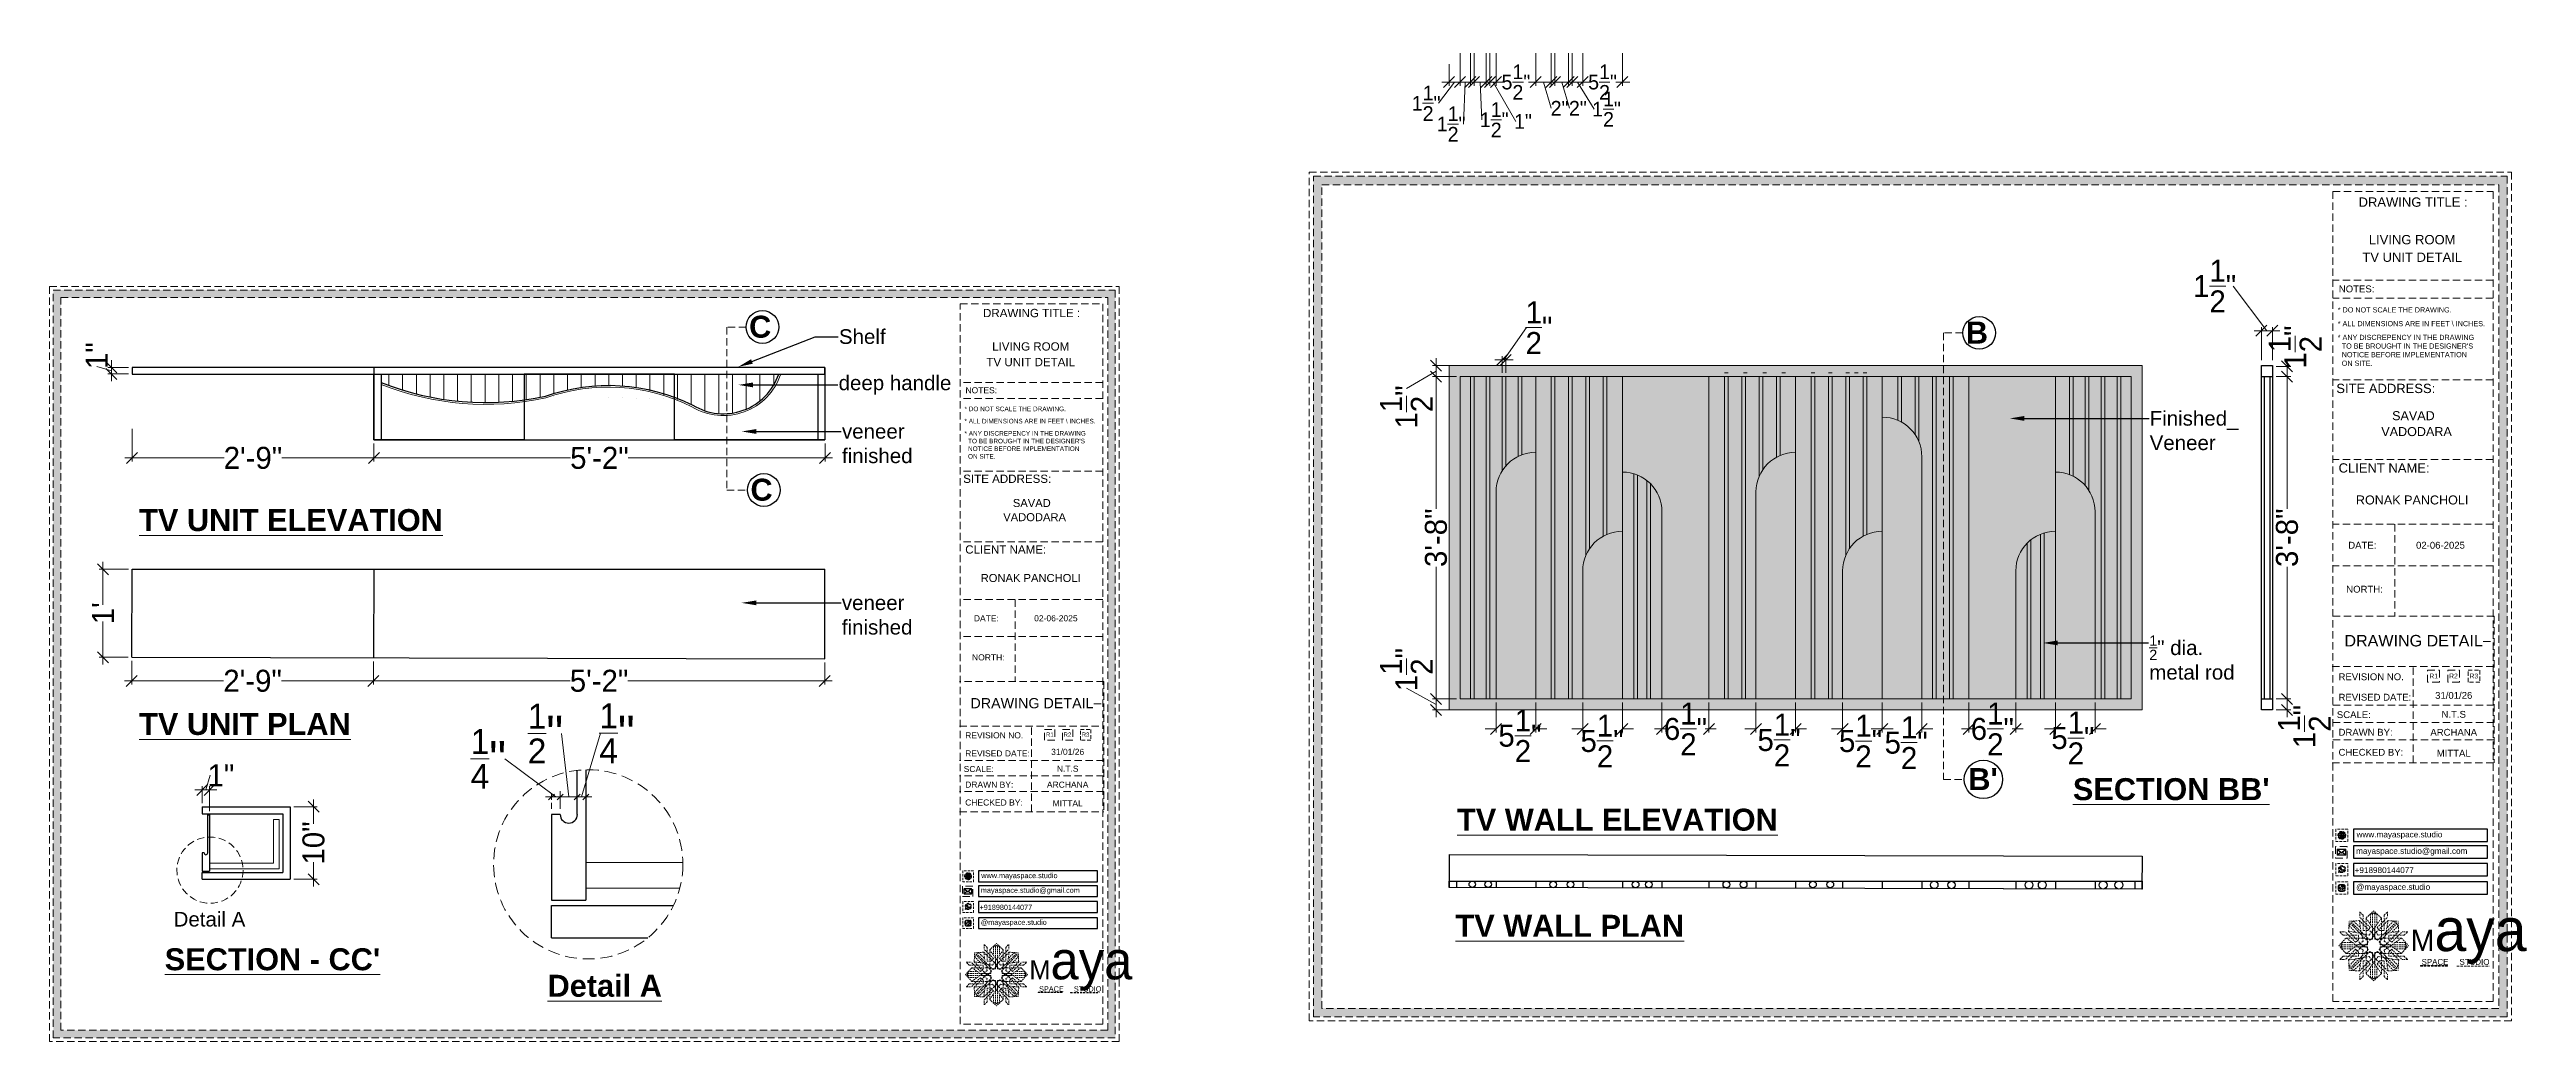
# Model space of a CAD drawing. Header units: millimetres. Extents: x 35877 to 3066687, y -650199 to -40525.
# Drawn here: x 148765.2 to 149103.1, y -179076.5 to -178941.2 of the extents above; entities that cross this region are included whole.
import ezdxf
from ezdxf import colors
from ezdxf.entities.mleader import LeaderData, LeaderLine
from ezdxf.enums import TextEntityAlignment as Align
from ezdxf.math import Vec2, Vec3

# ---------------------------------------------------------------- set-up
doc = ezdxf.new("R2010")
doc.units = ezdxf.units.MM
doc.header["$MEASUREMENT"] = 0
doc.header["$PDMODE"] = 35
doc.linetypes.add('DASHED', pattern=[0.75, 0.5, -0.25])
doc.linetypes.add('DASHEDX2', pattern=[1.5, 1, -0.5])
doc.layers.get('Defpoints').update_dxf_attribs({"color": 220})
doc.layers.add('AR HATCH-7', color=7, linetype='Continuous')
for name, color, linetype, lineweight in [('DIM.', 250, 'Continuous', 13), ('dim05', 1, 'Continuous', 13), ('Dimension', 10, 'DASHEDX2', 20), ('el', 7, 'Continuous', 20), ('FALSE CEILING', 6, 'Continuous', 30), ('FURNITURE', 32, 'Continuous', 9), ('furniture dimensions', 1, 'DASHED', 0), ('FURNITURE-1', 252, 'Continuous', 13), ('NAME PLATE', 7, 'Continuous', 25), ('wall', 7, 'Continuous', 30), ('XX~SLAB ( BEAM )~ ( DIM )', 7, 'Continuous', 9)]:
    doc.layers.add(name, color=color, linetype=linetype, lineweight=lineweight)
doc.styles.add('Arial', font='arial.ttf')
doc.styles.add('century g', font='GOTHIC.TTF')
doc.styles.get("Standard").update_dxf_attribs({"font": 'arial.ttf', "height": 6})
doc.dimstyles.new('Archana', dxfattribs={"dimtxt": 2, "dimasz": 0.75, "dimexe": 0.5, "dimexo": 0.5, "dimgap": 0, "dimtad": 0, "dimzin": 0, "dimdsep": 46, "dimlunit": 4, "dimtxsty": 'century g', "dimblk": 'OBLIQUE', "dimcen": 0, "dimdle": 1, "dimclrd": 256, "dimclre": 256, "dimclrt": 256, "dimadec": 0, "dimazin": 0, "dimtfac": 1, "dimtofl": 0, "dimtmove": 1, "dimatfit": 3, "dimfxl": 1, "dimfxlon": 1, "dimtolj": 1, "dimtzin": 0, "dimlwd": -1, "dimlwe": -1, "dimarcsym": 0})

msp = doc.modelspace()

# ---------------------------------------------------------------- texts
at = {"color": 18, "true_color": 0x000000, "transparency": 33554687, "attachment_point": 1}
for s, width, gutter_width, insert, char_height in [('www.mayaspace.studio', 5.35421, 4.479, (149079.936, -179047.855, 0.267), 0.7973), ('mayaspace.studio@gmail.com', 3.34033, 2.794, (149079.873, -179050.104, 0.267), 0.7973), ('www.mayaspace.studio', 4.76312, 3.984, (148892.294, -179053.507, 0.238), 0.70928), ('mayaspace.studio@gmail.com', 2.97157, 2.486, (148892.238, -179055.508, 0.238), 0.70928), ('+918980144077', 13.02571, 2.794, (149079.667, -179052.727, 0.267), 0.7973), ('@mayaspace.studio', 3.34033, 2.794, (149079.873, -179055.019, 0.267), 0.7973), ('+918980144077', 11.58772, 2.486, (148892.054, -179057.841, 0.238), 0.70928), ('@mayaspace.studio', 2.97157, 2.486, (148892.238, -179059.88, 0.238), 0.70928)]:
    msp.add_mtext_dynamic_manual_height_columns(s, width=width, gutter_width=gutter_width, heights=[0], dxfattribs=dict(at, insert=insert, char_height=char_height))
at = {"layer": 'DIM.', "color": 1, "transparency": 33554687, "char_height": 3}
for s, width, gutter_width, insert, attachment_point in [('{\\fArial|b1|i0|c0|p34;C}', 81.87572, 1.128, (148863.646, -178977.489), 3), ('{\\fArial|b1|i0|c0|p34;B}', 81.87572, 1.128, (149029.643, -178978.293), 3), ('{\\fArial|b1|i0|c0|p34;C}', 81.87572, 1.128, (148863.832, -178999.724), 3), ('{\\fArial|b1|i0|c0|p34;\\LTV UNIT ELEVATION }', 111.55884, 1, (148777.398, -179003.868, 0.307), 1), ('{\\fArial|b1|i0|c0|p34;\\LTV UNIT PLAN}', 111.55884, 1, (148777.398, -179031.68, 0.307), 1), ("{\\fArial|b1|i0|c0|p34;B'}", 81.87572, 1.128, (149030.984, -179039.21), 3), ("{\\fArial|b1|i0|c0|p34;\\L SECTION BB'}", 111.55884, 1, (149040.065, -179040.573, 0.307), 1), ('{\\fArial|b1|i0|c0|p34;\\LTV WALL ELEVATION }', 111.55884, 1, (148957.202, -179044.738, 0.307), 1), ('{\\fArial|b1|i0|c0|p34;\\LTV WALL PLAN }', 111.55884, 1, (148956.994, -179059.216, 0.307), 1), ("{\\fArial|b1|i0|c0|p34;\\LSECTION - CC'}", 111.55884, 1, (148780.889, -179063.781), 1)]:
    msp.add_mtext_dynamic_manual_height_columns(s, width=width, gutter_width=gutter_width, heights=[0], dxfattribs=dict(at, insert=insert, attachment_point=attachment_point))
at = {"layer": 'DIM.', "color": 1, "transparency": 33554687, "insert": (148833.123, -179067.396, -0.119), "char_height": 3, "width": 111.55884, "attachment_point": 1}
msp.add_mtext('{\\fArial|b1|i0|c0|p34;\\LDetail A}', dxfattribs=at)
at = {"layer": 'dim05', "color": 1, "lineweight": 0, "transparency": 33554687, "insert": (148782.106, -179058.815), "char_height": 2, "width": 10.9865, "attachment_point": 1}
msp.add_mtext('Detail A', dxfattribs=at)
at = {"layer": 'NAME PLATE', "transparency": 33554687, "style": 'Arial'}
for s, height, p in [('DRAWING TITLE : ', 1.26971, (149087.894, -178962.628, 0.267)), ('LIVING ROOM', 1.26971, (149087.519, -178967.75, 0.267)), ('TV UNIT DETAIL', 1.26971, (149087.525, -178970.145, 0.267)), ('NOTES:', 0.9329, (149079.938, -178974.298, 0.267)), ('DRAWING TITLE : ', 1.12954, (148899.373, -178977.688, 0.238)), ('LIVING ROOM', 1.12954, (148899.04, -178982.245, 0.238)), ('TV UNIT DETAIL', 1.12954, (148899.045, -178984.375, 0.238)), ('NOTES:', 0.8299, (148892.295, -178988.071, 0.238)), ('SITE ADDRESS:', 1.26971, (149083.919, -178988.042, 0.267)), (' SAVAD ', 1.2274, (149087.688, -178991.741, 0.209)), ('VADODARA', 1.2274, (149088.118, -178993.912, 0.209)), ('CLIENT NAME:', 1.26971, (149083.688, -178998.89, 0.267)), ('SITE ADDRESS:', 1.12954, (148895.837, -179000.297, 0.238)), ('VADODARA', 1.0919, (148899.573, -179005.518, 0.186)), (' SAVAD ', 1.0919, (148899.19, -179003.587, 0.186)), ('RONAK PANCHOLI    ', 1.22741, (149088.468, -179003.238, 0.209)), ('CLIENT NAME:', 1.12954, (148895.631, -179009.947, 0.238)), ('DATE:', 0.9329, (149080.72, -179009.266, 0.267)), ('02-06-2025', 0.9329, (149091.382, -179009.266, 0.267)), ('RONAK PANCHOLI    ', 1.09191, (148899.884, -179013.815, 0.186)), ('NORTH:', 0.9329, (149081.018, -179015.264, 0.267)), ('DATE:', 0.8299, (148892.991, -179019.178, 0.238)), ('02-06-2025', 0.8299, (148902.476, -179019.178, 0.238)), ('DRAWING DETAIL', 1.56977, (149087.718, -179022.606, 0.267)), ('NORTH:', 0.8299, (148893.256, -179024.513, 0.238)), ('REVISION NO.', 0.93293, (149081.925, -179027.213, 0.267)), ('DRAWING DETAIL', 1.39648, (148899.217, -179031.045, 0.238)), ('SCALE:', 0.9329, (149079.562, -179032.381, 0.267)), ('REVISED DATE: ', 0.93293, (149082.613, -179029.995, 0.267)), ('REVISION NO.', 0.82994, (148894.063, -179035.144, 0.238)), ('DRAWN BY:', 0.9329, (149081.164, -179034.778, 0.267)), ('ARCHANA', 0.9329, (149093.188, -179034.782, 0.267)), ('REVISED DATE: ', 0.82994, (148894.675, -179037.618, 0.238)), ('CHECKED BY:', 0.93293, (149081.889, -179037.515, 0.267)), ('MITTAL', 0.9329, (149093.188, -179037.639, 0.267)), ('SCALE:', 0.8299, (148891.961, -179039.741, 0.238)), ('DRAWN BY:', 0.8299, (148893.386, -179041.874, 0.238)), ('ARCHANA', 0.8299, (148904.083, -179041.877, 0.238)), ('CHECKED BY:', 0.82994, (148894.031, -179044.308, 0.238)), ('MITTAL', 0.8299, (148904.083, -179044.419, 0.238))]:
    msp.add_text(s, height=height, dxfattribs=at).set_placement(p, align=Align.CENTER)
for s, height, p in [('R1', 0.6577, (149089.869, -179026.972, 0.267)), ('R2', 0.6577, (149092.569, -179026.972, 0.267)), ('R1', 0.5851, (148901.13, -179034.929, 0.238)), ('R2', 0.5851, (148903.532, -179034.929, 0.238))]:
    msp.add_text(s, height=height, dxfattribs=at).set_placement(p)
at = {"layer": 'NAME PLATE', "transparency": 33554687, "attachment_point": 1, "style": 'Arial'}
for s, insert, char_height, width in [('* DO NOT SCALE THE DRAWING.', (149077.359, -178976.34, 0.267), 0.7056, 27.26099), ('* ALL DIMENSIONS ARE IN FEET \\\\ INCHES.', (149077.359, -178978.217, 0.267), 0.7056, 27.26099), ("* ANY DISCREPENCY IN THE DRAWING \\P  TO BE BROUGHT IN THE DESIGNER'S\\P  NOTICE BEFORE IMPLEMENTATION \\P  ON SITE.", (149077.359, -178980.093, 0.267), 0.7056, 27.26099), ('* DO NOT SCALE THE DRAWING.', (148890.002, -178989.887, 0.238), 0.6277, 24.25147), ('* ALL DIMENSIONS ARE IN FEET \\\\ INCHES.', (148890.002, -178991.556, 0.238), 0.6277, 24.25147), ("* ANY DISCREPENCY IN THE DRAWING \\P  TO BE BROUGHT IN THE DESIGNER'S\\P  NOTICE BEFORE IMPLEMENTATION \\P  ON SITE.", (148890.002, -178993.225, 0.238), 0.6277, 24.25147)]:
    msp.add_mtext(s, dxfattribs=dict(at, insert=insert, char_height=char_height, width=width))
at = {"layer": 'NAME PLATE', "lineweight": 0, "transparency": 33554687, "attachment_point": 2, "style": 'Arial'}
for s, insert, char_height, width in [('31/01/26', (149093.188, -179028.819, 0.267), 0.9329, 8.08489), ('N.T.S', (149093.188, -179031.401, 0.267), 0.9329, 1.82082), ('31/01/26', (148904.083, -179036.572, 0.238), 0.8299, 7.19235), ('N.T.S', (148904.083, -179038.869, 0.238), 0.8299, 1.61981)]:
    msp.add_mtext(s, dxfattribs=dict(at, insert=insert, char_height=char_height, width=width))

# ---------------------------------------------------------------- blocks, each defined once
blk = doc.blocks.new('_Oblique')
at = {"layer": 'wall', "color": 0, "lineweight": -2}
blk.add_line((-0.5, -0.5), (0.5, 0.5), dxfattribs=at)
blk = doc.blocks.new('*D612')
at = {"layer": 'Defpoints', "color": 0, "linetype": 'Continuous', "lineweight": 0, "transparency": 16777216}
for p in [(148798, -179044.48), (148801.2, -179044.48), (148798, -179054.37)]:
    blk.add_point(p, dxfattribs=at)
at = {"layer": 'furniture dimensions', "color": 5, "linetype": 'Continuous', "transparency": 16777216}
for p, q in [((148798.5, -179044.48), (148801.7, -179044.48)), ((148801.2, -179043.48), (148801.2, -179046.81)), ((148801.2, -179055.37), (148801.2, -179052.04))]:
    blk.add_line(p, q, dxfattribs=at)
at = {"layer": 'furniture dimensions', "color": 5, "linetype": 'ByBlock', "transparency": 16777216}
blk.add_line((148798.5, -179054.37), (148801.7, -179054.37), dxfattribs=at)
at = {"layer": 'furniture dimensions', "color": 5, "linetype": 'Continuous', "transparency": 16777216, "xscale": 1.5, "yscale": 1.5, "zscale": 1.5}
for p, rotation in [((148801.2, -179044.48), 90), ((148801.2, -179054.37), 270)]:
    blk.add_blockref('_Oblique', p, dxfattribs=dict(at, rotation=rotation))
at = {"layer": 'furniture dimensions', "linetype": 'Continuous', "lineweight": 0, "transparency": 16777216, "insert": (148801.2, -179049.42), "char_height": 3, "attachment_point": 5, "rotation": 90, "style": 'century g'}
blk.add_mtext('\\A1;10"', dxfattribs=at)
blk = doc.blocks.new('*D613')
at = {"layer": 'Defpoints', "color": 0, "linetype": 'Continuous', "lineweight": 0, "transparency": 16777216}
for p in [(148786, -179044.48), (148787, -179042.19), (148787, -179045.57)]:
    blk.add_point(p, dxfattribs=at)
at = {"layer": 'furniture dimensions', "color": 5, "linetype": 'ByBlock', "transparency": 16777216}
blk.add_line((148786, -179043.98), (148786, -179041.69), dxfattribs=at)
at = {"layer": 'furniture dimensions', "color": 5, "linetype": 'Continuous', "transparency": 16777216}
for p, q in [((148786.5, -179042.19), (148787.1, -179040.19)), ((148787, -179045.07), (148787, -179041.69)), ((148785, -179042.19), (148788, -179042.19))]:
    blk.add_line(p, q, dxfattribs=at)
at = {"layer": 'furniture dimensions', "color": 5, "linetype": 'Continuous', "transparency": 16777216, "xscale": 1.5, "yscale": 1.5, "zscale": 1.5, "rotation": 180}
blk.add_blockref('_Oblique', (148786, -179042.19), dxfattribs=at)
at = {"layer": 'furniture dimensions', "color": 5, "linetype": 'Continuous', "transparency": 16777216, "xscale": 1.5, "yscale": 1.5, "zscale": 1.5}
blk.add_blockref('_Oblique', (148787, -179042.19), dxfattribs=at)
at = {"layer": 'furniture dimensions', "linetype": 'Continuous', "lineweight": 0, "transparency": 16777216, "insert": (148788.56, -179040.19), "char_height": 3, "attachment_point": 5, "style": 'century g'}
blk.add_mtext('\\A1;1"', dxfattribs=at)
blk = doc.blocks.new('*D617')
at = {"layer": 'Defpoints', "color": 0, "linetype": 'Continuous', "lineweight": 0, "transparency": 16777216}
for p in [(148809.43, -178994.44), (148870.98, -178994.44), (148870.98, -178996.9)]:
    blk.add_point(p, dxfattribs=at)
at = {"layer": 'furniture dimensions', "color": 5, "linetype": 'Continuous', "transparency": 16777216}
for p, q in [((148808.43, -178996.9), (148836.27, -178996.9)), ((148871.98, -178996.9), (148844.14, -178996.9)), ((148870.98, -178994.94), (148870.98, -178997.4))]:
    blk.add_line(p, q, dxfattribs=at)
at = {"layer": 'furniture dimensions', "color": 5, "linetype": 'ByBlock', "transparency": 16777216}
blk.add_line((148809.43, -178994.94), (148809.43, -178997.4), dxfattribs=at)
at = {"layer": 'furniture dimensions', "color": 5, "linetype": 'Continuous', "transparency": 16777216, "xscale": 1.5, "yscale": 1.5, "zscale": 1.5, "rotation": 180}
blk.add_blockref('_Oblique', (148809.43, -178996.9), dxfattribs=at)
at = {"layer": 'furniture dimensions', "color": 5, "linetype": 'Continuous', "transparency": 16777216, "xscale": 1.5, "yscale": 1.5, "zscale": 1.5}
blk.add_blockref('_Oblique', (148870.98, -178996.9), dxfattribs=at)
at = {"layer": 'furniture dimensions', "linetype": 'Continuous', "lineweight": 0, "transparency": 16777216, "insert": (148840.2, -178996.9), "char_height": 3, "attachment_point": 5, "style": 'century g'}
blk.add_mtext('\\A1;5\'-2"', dxfattribs=at)
blk = doc.blocks.new('*D618')
at = {"layer": 'Defpoints', "color": 0, "linetype": 'Continuous', "lineweight": 0, "transparency": 16777216}
for p in [(148776.43, -178985.44), (148809.43, -178994.44), (148776.43, -178996.9)]:
    blk.add_point(p, dxfattribs=at)
at = {"layer": 'furniture dimensions', "color": 5, "linetype": 'Continuous', "transparency": 16777216}
for p, q in [((148776.43, -178992.9), (148776.43, -178997.4)), ((148775.43, -178996.9), (148788.98, -178996.9)), ((148810.43, -178996.9), (148796.89, -178996.9))]:
    blk.add_line(p, q, dxfattribs=at)
at = {"layer": 'furniture dimensions', "color": 5, "linetype": 'ByBlock', "transparency": 16777216}
blk.add_line((148809.43, -178994.94), (148809.43, -178997.4), dxfattribs=at)
at = {"layer": 'furniture dimensions', "color": 5, "linetype": 'Continuous', "transparency": 16777216, "xscale": 1.5, "yscale": 1.5, "zscale": 1.5, "rotation": 180}
blk.add_blockref('_Oblique', (148776.43, -178996.9), dxfattribs=at)
at = {"layer": 'furniture dimensions', "color": 5, "linetype": 'Continuous', "transparency": 16777216, "xscale": 1.5, "yscale": 1.5, "zscale": 1.5}
blk.add_blockref('_Oblique', (148809.43, -178996.9), dxfattribs=at)
at = {"layer": 'furniture dimensions', "linetype": 'Continuous', "lineweight": 0, "transparency": 16777216, "insert": (148792.93, -178996.9), "char_height": 3, "attachment_point": 5, "style": 'century g'}
blk.add_mtext('\\A1;2\'-9"', dxfattribs=at)
blk = doc.blocks.new('*D619')
at = {"layer": 'Defpoints', "color": 0, "linetype": 'Continuous', "lineweight": 0, "transparency": 16777216}
for p in [(148776.43, -178984.55), (148773.61, -178985.44), (148776.43, -178985.44)]:
    blk.add_point(p, dxfattribs=at)
at = {"layer": 'furniture dimensions', "color": 5, "linetype": 'Continuous', "transparency": 16777216}
for p, q in [((148773.61, -178985), (148771.61, -178984.4)), ((148773.61, -178983.55), (148773.61, -178986.44)), ((148775.93, -178985.44), (148773.11, -178985.44))]:
    blk.add_line(p, q, dxfattribs=at)
at = {"layer": 'furniture dimensions', "color": 5, "linetype": 'ByBlock', "transparency": 16777216}
blk.add_line((148775.93, -178984.55), (148773.11, -178984.55), dxfattribs=at)
at = {"layer": 'furniture dimensions', "color": 5, "linetype": 'Continuous', "transparency": 16777216, "xscale": 1.5, "yscale": 1.5, "zscale": 1.5}
for p, rotation in [((148773.61, -178984.55), 90), ((148773.61, -178985.44), 270)]:
    blk.add_blockref('_Oblique', p, dxfattribs=dict(at, rotation=rotation))
at = {"layer": 'furniture dimensions', "linetype": 'Continuous', "lineweight": 0, "transparency": 16777216, "insert": (148771.61, -178982.94), "char_height": 3, "attachment_point": 5, "rotation": 90, "style": 'century g'}
blk.add_mtext('\\A1;1"', dxfattribs=at)
blk = doc.blocks.new('*D722')
at = {"layer": 'Defpoints', "color": 0, "linetype": 'Continuous', "lineweight": 0, "transparency": 16777216}
for p in [(148776.43, -179012.08), (148772.46, -179024.08), (148776.39, -179024.08)]:
    blk.add_point(p, dxfattribs=at)
at = {"layer": 'furniture dimensions', "color": 5, "linetype": 'Continuous', "transparency": 16777216}
for p, q in [((148772.46, -179011.08), (148772.46, -179016.94)), ((148772.46, -179025.08), (148772.46, -179019.22)), ((148775.89, -179024.08), (148771.96, -179024.08))]:
    blk.add_line(p, q, dxfattribs=at)
at = {"layer": 'furniture dimensions', "color": 5, "linetype": 'ByBlock', "transparency": 16777216}
blk.add_line((148775.93, -179012.08), (148771.96, -179012.08), dxfattribs=at)
at = {"layer": 'furniture dimensions', "color": 5, "linetype": 'Continuous', "transparency": 16777216, "xscale": 1.5, "yscale": 1.5, "zscale": 1.5}
for p, rotation in [((148772.46, -179012.08), 90), ((148772.46, -179024.08), 270)]:
    blk.add_blockref('_Oblique', p, dxfattribs=dict(at, rotation=rotation))
at = {"layer": 'furniture dimensions', "linetype": 'Continuous', "lineweight": 0, "transparency": 16777216, "insert": (148772.46, -179018.08), "char_height": 3, "attachment_point": 5, "rotation": 90, "style": 'century g'}
blk.add_mtext("\\A1;1'", dxfattribs=at)
blk = doc.blocks.new('*D723')
at = {"layer": 'Defpoints', "color": 0, "linetype": 'Continuous', "lineweight": 0, "transparency": 16777216}
for p in [(148776.39, -179024.08), (148809.37, -179024.17), (148809.37, -179027.31)]:
    blk.add_point(p, dxfattribs=at)
at = {"layer": 'furniture dimensions', "color": 5, "linetype": 'ByBlock', "transparency": 16777216}
blk.add_line((148776.39, -179024.58), (148776.39, -179027.81), dxfattribs=at)
at = {"layer": 'furniture dimensions', "color": 5, "linetype": 'Continuous', "transparency": 16777216}
for p, q in [((148809.37, -179024.67), (148809.37, -179027.81)), ((148775.39, -179027.31), (148788.92, -179027.31)), ((148810.37, -179027.31), (148796.84, -179027.31))]:
    blk.add_line(p, q, dxfattribs=at)
at = {"layer": 'furniture dimensions', "color": 5, "linetype": 'Continuous', "transparency": 16777216, "xscale": 1.5, "yscale": 1.5, "zscale": 1.5, "rotation": 180}
blk.add_blockref('_Oblique', (148776.39, -179027.31), dxfattribs=at)
at = {"layer": 'furniture dimensions', "color": 5, "linetype": 'Continuous', "transparency": 16777216, "xscale": 1.5, "yscale": 1.5, "zscale": 1.5}
blk.add_blockref('_Oblique', (148809.37, -179027.31), dxfattribs=at)
at = {"layer": 'furniture dimensions', "linetype": 'Continuous', "lineweight": 0, "transparency": 16777216, "insert": (148792.88, -179027.31), "char_height": 3, "attachment_point": 5, "style": 'century g'}
blk.add_mtext('\\A1;2\'-9"', dxfattribs=at)
blk = doc.blocks.new('*D724')
at = {"layer": 'Defpoints', "color": 0, "linetype": 'Continuous', "lineweight": 0, "transparency": 16777216}
for p in [(148809.37, -179024.16), (148870.94, -179024.32), (148870.94, -179027.31)]:
    blk.add_point(p, dxfattribs=at)
at = {"layer": 'furniture dimensions', "color": 5, "linetype": 'ByBlock', "transparency": 16777216}
blk.add_line((148809.37, -179024.66), (148809.37, -179027.81), dxfattribs=at)
at = {"layer": 'furniture dimensions', "color": 5, "linetype": 'Continuous', "transparency": 16777216}
for p, q in [((148870.94, -179024.82), (148870.94, -179027.81)), ((148808.37, -179027.31), (148836.22, -179027.31)), ((148871.94, -179027.31), (148844.09, -179027.31))]:
    blk.add_line(p, q, dxfattribs=at)
at = {"layer": 'furniture dimensions', "color": 5, "linetype": 'Continuous', "transparency": 16777216, "xscale": 1.5, "yscale": 1.5, "zscale": 1.5, "rotation": 180}
blk.add_blockref('_Oblique', (148809.37, -179027.31), dxfattribs=at)
at = {"layer": 'furniture dimensions', "color": 5, "linetype": 'Continuous', "transparency": 16777216, "xscale": 1.5, "yscale": 1.5, "zscale": 1.5}
blk.add_blockref('_Oblique', (148870.94, -179027.31), dxfattribs=at)
at = {"layer": 'furniture dimensions', "linetype": 'Continuous', "lineweight": 0, "transparency": 16777216, "insert": (148840.15, -179027.31), "char_height": 3, "attachment_point": 5, "style": 'century g'}
blk.add_mtext('\\A1;5\'-2"', dxfattribs=at)
blk = doc.blocks.new('FSFSF')
at = {"color": 42, "lineweight": 5, "true_color": 0xe0ac11}
for p, q in [((28593.2, 131.5), (28593.5, 137.7)), ((28599.8, 138.1), (28593.5, 137.7)), ((28596.2, 137.9), (28595.1, 136.7)), ((28596.2, 137.9), (28600.5, 133.6)), ((28599.8, 138.1), (28608.6, 129.6)), ((28601, 130), (28599.8, 138.1)), ((28600, 143.5), (28600, 140.2)), ((28602.1, 141.4), (28600, 143.5)), ((28606.5, 133.8), (28600, 140.2)), ((28602.1, 141.4), (28602.1, 132)), ((28603.9, 139.7), (28608.6, 144.1)), ((28603.9, 126.6), (28603.9, 139.7)), ((28603.9, 139.7), (28608.6, 133)), ((28607.9, 142.2), (28606.6, 142.2)), ((28606.6, 142.2), (28606.6, 135.8)), ((28607.9, 142.2), (28608.6, 142.8)), ((28607.9, 142.2), (28607.9, 126.6)), ((28613.3, 139.7), (28608.6, 144.1)), ((28609.3, 142.2), (28608.6, 142.8)), ((28613.3, 139.7), (28608.6, 133)), ((28617.4, 138.1), (28608.6, 129.6)), ((28609.3, 142.2), (28609.3, 126.6)), ((28609.3, 142.2), (28610.6, 142.2)), ((28610.6, 142.2), (28610.6, 135.8)), ((28610.7, 133.8), (28617.1, 140.2)), ((28613.3, 126.6), (28613.3, 139.7)), ((28615, 141.4), (28617.1, 143.5)), ((28615, 141.4), (28615, 132)), ((28616.1, 130), (28617.4, 138.1)), ((28620.9, 137.9), (28616.7, 133.6)), ((28617.1, 143.5), (28617.1, 140.2)), ((28617.4, 138.1), (28623.6, 137.7)), ((28620.9, 137.9), (28622, 136.7)), ((28624, 131.5), (28623.6, 137.7)), ((28591.6, 127.4), (28587.2, 122.7)), ((28591.6, 117.9), (28587.2, 122.7)), ((28587.7, 131.2), (28591.1, 131.2)), ((28589.8, 129.1), (28587.7, 131.2)), ((28589, 123.3), (28588.4, 122.7)), ((28589, 122), (28588.4, 122.7)), ((28589, 123.3), (28589, 124.7)), ((28589, 124.7), (28595.4, 124.7)), ((28589, 123.3), (28604.7, 123.3)), ((28589, 122), (28604.7, 122)), ((28589, 122), (28589, 120.7)), ((28589.8, 129.1), (28599.3, 129.1)), ((28597.5, 124.8), (28591.1, 131.2)), ((28604.7, 127.4), (28591.6, 127.4)), ((28591.6, 127.4), (28598.2, 122.7)), ((28591.6, 117.9), (28598.2, 122.7)), ((28593.2, 131.5), (28601.7, 122.7)), ((28601.2, 130.2), (28593.2, 131.5)), ((28593.2, 113.9), (28601.7, 122.7)), ((28593.4, 135), (28594.6, 136.1)), ((28593.4, 135), (28597.6, 130.8)), ((28595.1, 136.7), (28594.5, 136.7)), ((28594.6, 136.1), (28594.6, 136.7)), ((28605.2, 125), (28594.6, 136.1)), ((28606.3, 126.1), (28595.1, 136.7)), ((28597.5, 124.8), (28599.3, 126.5)), ((28602.1, 125.4), (28598.2, 122.7)), ((28602.1, 119.9), (28598.2, 122.7)), ((28599.3, 126.5), (28599.3, 129.1)), ((28605.9, 129.2), (28601, 130)), ((28602.1, 125.4), (28601.2, 130.2)), ((28602.3, 123.3), (28601.7, 122.7)), ((28602.3, 122), (28601.7, 122.7)), ((28604.7, 132), (28602.1, 132)), ((28602.3, 123.3), (28603, 122.7)), ((28602.3, 122), (28603, 122.7)), ((28605.2, 125), (28603, 122.7)), ((28605.2, 120.4), (28603, 122.7)), ((28603.7, 126.5), (28603.7, 127.4)), ((28604.7, 126.5), (28603.7, 126.5)), ((28604.7, 127.6), (28603.9, 127.6)), ((28607.9, 126.6), (28603.9, 126.6)), ((28606.5, 133.8), (28604.7, 132)), ((28604.7, 126.6), (28604.7, 127.6)), ((28604.7, 123.3), (28604.7, 127.4)), ((28604.7, 122), (28604.7, 117.9)), ((28605.9, 129.2), (28608.6, 133)), ((28606.3, 126.1), (28608.6, 128.3)), ((28607.9, 128.9), (28608.6, 129.6)), ((28607.9, 128.9), (28608.6, 128.3)), ((28611.3, 129.2), (28608.6, 133)), ((28609.3, 128.9), (28608.6, 129.6)), ((28609.3, 128.9), (28608.6, 128.3)), ((28610.9, 126.1), (28608.6, 128.3)), ((28609.3, 126.6), (28613.3, 126.6)), ((28610.7, 133.8), (28612.4, 132)), ((28610.9, 126.1), (28622, 136.7)), ((28611.3, 129.2), (28616.1, 130)), ((28612, 125), (28622.6, 136.1)), ((28612, 125), (28614.2, 122.7)), ((28612, 120.4), (28614.2, 122.7)), ((28612.4, 132), (28615, 132)), ((28612.5, 126.6), (28612.5, 127.6)), ((28612.5, 127.6), (28613.3, 127.6)), ((28612.5, 123.3), (28612.5, 127.4)), ((28612.5, 127.4), (28625.6, 127.4)), ((28612.5, 126.5), (28613.5, 126.5)), ((28628.2, 123.3), (28612.5, 123.3)), ((28612.5, 122), (28612.5, 117.9)), ((28628.2, 122), (28612.5, 122)), ((28613.5, 126.5), (28613.5, 127.4)), ((28614.9, 123.3), (28614.2, 122.7)), ((28614.9, 122), (28614.2, 122.7)), ((28614.9, 123.3), (28615.5, 122.7)), ((28614.9, 122), (28615.5, 122.7)), ((28615.1, 125.4), (28615.9, 130.2)), ((28615.1, 125.4), (28619, 122.7)), ((28615.1, 119.9), (28619, 122.7)), ((28624, 131.5), (28615.5, 122.7)), ((28624, 113.9), (28615.5, 122.7)), ((28615.9, 130.2), (28624, 131.5)), ((28627.3, 129.1), (28617.9, 129.1)), ((28617.9, 126.5), (28617.9, 129.1)), ((28619.7, 124.8), (28617.9, 126.5)), ((28625.6, 127.4), (28619, 122.7)), ((28625.6, 117.9), (28619, 122.7)), ((28623.8, 135), (28619.6, 130.8)), ((28619.7, 124.8), (28626.1, 131.2)), ((28628.2, 124.7), (28621.8, 124.7)), ((28622, 136.7), (28622.6, 136.7)), ((28622.6, 136.1), (28622.6, 136.7)), ((28623.8, 135), (28622.6, 136.1)), ((28625.6, 127.4), (28630, 122.7)), ((28625.6, 117.9), (28630, 122.7)), ((28629.5, 131.2), (28626.1, 131.2)), ((28627.3, 129.1), (28629.5, 131.2)), ((28628.2, 123.3), (28628.2, 124.7)), ((28628.2, 123.3), (28628.8, 122.7)), ((28628.2, 122), (28628.8, 122.7)), ((28628.2, 122), (28628.2, 120.7)), ((28589.8, 116.2), (28587.7, 114.1)), ((28587.7, 114.1), (28591.1, 114.1)), ((28589, 120.7), (28595.4, 120.7)), ((28589.8, 116.2), (28599.3, 116.2)), ((28597.5, 120.5), (28591.1, 114.1)), ((28604.7, 117.9), (28591.6, 117.9)), ((28601.2, 115.1), (28593.2, 113.9)), ((28593.2, 113.9), (28593.5, 107.6)), ((28593.4, 110.3), (28597.6, 114.5)), ((28593.4, 110.3), (28594.6, 109.2)), ((28599.8, 107.2), (28593.5, 107.5)), ((28595.1, 108.5), (28594.5, 108.5)), ((28605.2, 120.4), (28594.6, 109.2)), ((28594.6, 109.2), (28594.6, 108.6)), ((28606.3, 119.1), (28595.1, 108.5)), ((28596.2, 107.4), (28595.1, 108.5)), ((28596.2, 107.4), (28600.5, 111.6)), ((28597.5, 120.5), (28599.3, 118.8)), ((28599.3, 118.8), (28599.3, 116.2)), ((28599.8, 107.2), (28608.6, 115.7)), ((28601, 115.2), (28599.8, 107.2)), ((28606.5, 111.5), (28600, 105.1)), ((28605.9, 116), (28601, 115.2)), ((28602.1, 119.9), (28601.2, 115.1)), ((28602.1, 103.8), (28602.1, 113.3)), ((28604.7, 113.3), (28602.1, 113.3)), ((28604.7, 118.8), (28603.7, 118.8)), ((28603.7, 118.8), (28603.7, 117.9)), ((28607.9, 118.6), (28603.9, 118.6)), ((28603.9, 118.6), (28603.9, 105.5)), ((28604.7, 117.7), (28603.9, 117.7)), ((28603.9, 105.5), (28608.6, 112.2)), ((28604.7, 118.6), (28604.7, 117.7)), ((28606.5, 111.5), (28604.7, 113.3)), ((28605.9, 116), (28608.6, 112.2)), ((28606.3, 119.1), (28608.6, 117)), ((28606.6, 103), (28606.6, 109.4)), ((28607.9, 103), (28607.9, 118.6)), ((28607.9, 116.3), (28608.6, 117)), ((28607.9, 116.3), (28608.6, 115.7)), ((28610.9, 119.1), (28608.6, 117)), ((28609.3, 116.3), (28608.6, 117)), ((28609.3, 116.3), (28608.6, 115.7)), ((28611.3, 116), (28608.6, 112.2)), ((28617.4, 107.2), (28608.6, 115.7)), ((28613.3, 105.5), (28608.6, 112.2)), ((28609.3, 118.6), (28613.3, 118.6)), ((28609.3, 103), (28609.3, 118.6)), ((28610.6, 103), (28610.6, 109.4)), ((28610.7, 111.5), (28612.4, 113.3)), ((28610.7, 111.5), (28617.1, 105.1)), ((28610.9, 119.1), (28622, 108.5)), ((28611.3, 116), (28616.1, 115.2)), ((28612, 120.4), (28622.6, 109.2)), ((28612.4, 113.3), (28615, 113.3)), ((28612.5, 118.8), (28613.5, 118.8)), ((28612.5, 118.6), (28612.5, 117.7)), ((28612.5, 117.9), (28625.6, 117.9)), ((28612.5, 117.7), (28613.3, 117.7)), ((28613.3, 118.6), (28613.3, 105.5)), ((28613.5, 118.8), (28613.5, 117.9)), ((28615, 103.8), (28615, 113.3)), ((28615.1, 119.9), (28615.9, 115.1)), ((28615.9, 115.1), (28624, 113.9)), ((28616.1, 115.2), (28617.4, 107.2)), ((28620.9, 107.4), (28616.7, 111.6)), ((28617.4, 107.2), (28623.6, 107.5)), ((28619.7, 120.5), (28617.9, 118.8)), ((28617.9, 118.8), (28617.9, 116.2)), ((28627.3, 116.2), (28617.9, 116.2)), ((28623.8, 110.3), (28619.6, 114.5)), ((28619.7, 120.5), (28626.1, 114.1)), ((28620.9, 107.4), (28622, 108.5)), ((28628.2, 120.7), (28621.8, 120.7)), ((28622, 108.5), (28622.6, 108.5)), ((28623.8, 110.3), (28622.6, 109.2)), ((28622.6, 109.2), (28622.6, 108.6)), ((28624, 113.9), (28623.6, 107.6)), ((28629.5, 114.1), (28626.1, 114.1)), ((28627.3, 116.2), (28629.5, 114.1)), ((28600, 101.7), (28600, 105.1)), ((28602.1, 103.8), (28600, 101.7)), ((28603.9, 105.5), (28608.6, 101.1)), ((28607.9, 103), (28606.6, 103)), ((28607.9, 103), (28608.6, 102.4)), ((28613.3, 105.5), (28608.6, 101.1)), ((28609.3, 103), (28608.6, 102.4)), ((28609.3, 103), (28610.6, 103)), ((28615, 103.8), (28617.1, 101.7)), ((28617.1, 101.7), (28617.1, 105.1))]:
    blk.add_line(p, q, dxfattribs=at)
blk = doc.blocks.new('hgwg')
at = {"layer": 'Dimension', "true_color": 0xd39e00}
h = blk.add_hatch(color=42, dxfattribs=at)
h.dxf.hatch_style = 1
h.paths.add_polyline_path([(27505.7, 45.1), (27494.3, 45.1), (27494.3, 44.9), (27505.7, 44.9)])
h = blk.add_hatch(color=42, dxfattribs=at)
h.dxf.hatch_style = 1
h.paths.add_polyline_path([(27523.3, 44.9), (27509.7, 44.9), (27509.7, 44.8), (27523.3, 44.8)])
at = {"layer": 'Dimension', "color": 42, "true_color": 0xd39e00}
for p, q in [((27494.3, 45.1), (27505.7, 45.1)), ((27494.3, 44.9), (27494.3, 45.1)), ((27494.3, 44.9), (27505.7, 44.9)), ((27505.7, 45.1), (27505.7, 44.9)), ((27509.7, 44.9), (27523.3, 44.9)), ((27509.7, 44.9), (27509.7, 44.8)), ((27509.7, 44.8), (27523.3, 44.8)), ((27523.3, 44.8), (27523.3, 44.9))]:
    blk.add_line(p, q, dxfattribs=at)
at = {"layer": 'Dimension', "color": 42, "true_color": 0xd39e00, "attachment_point": 1}
for s, width, insert, char_height in [('{\\fCinzel|b0|i0|c0|p2;\\H1.5x;M\\fAmsterdam One|b0|i0|c0|p2;\\H2x;aya}', 85.328, (27490.2, 69.2), 6), ('{\\fCinzel|b0|i0|c0|p0;SPACE     STUDIO}', 66.129, (27494.8, 47.9), 2.5)]:
    blk.add_mtext_dynamic_manual_height_columns(s, width=width, gutter_width=30, heights=[0], dxfattribs=dict(at, insert=insert, char_height=char_height))
blk = doc.blocks.new('aggerg')
at = {"layer": 'Dimension', "color": 42, "true_color": 0xd39e00}
blk.add_lwpolyline([(-1.41, 1.41), (1.41, 1.41), (1.41, -1.41), (-1.41, -1.41)], close=True, dxfattribs=at)
at = {"layer": 'NAME PLATE', "lineweight": 0, "insert": (-0.03, 0.62), "char_height": 1.151, "width": 2.2458, "attachment_point": 2, "style": 'Arial'}
blk.add_mtext('R3', dxfattribs=at)
blk = doc.blocks.new('QEGW4TG')
at = {"layer": 'Dimension', "true_color": 0x000000}
h = blk.add_hatch(color=18, dxfattribs=at)
h.dxf.hatch_style = 1
h.paths.add_polyline_path([(2.69, 1.93, 0.170513), (2.95, 1.97, 0.190337), (3.11, 2.18, 0.316231), (3.07, 2.28), (2.79, 2.37, 0.273721), (2.69, 2.34, 0.040749), (2.63, 2.27, -0.441282), (2.53, 2.25, -0.11828), (2.06, 2.64, -0.441282), (2.07, 2.74, 0.040749), (2.13, 2.81, 0.290083), (2.14, 2.92), (2.01, 3.18, 0.316231), (1.91, 3.2, 0.190337), (1.73, 3, 0.170513), (1.72, 2.74, 0.252784)], flags=0)
h.paths.add_polyline_path([(1.19, 1.98), (1.03, 1.3, 0.550912), (1.11, 1.23), (1.75, 1.39, 6.344125)])
h.paths.add_polyline_path([(1.81, 1.7), (1.4, 1.6), (1.5, 2.03, -9.071339)], flags=16)
h.paths.add_polyline_path([(3.11, 2.16, -0.17811), (2.95, 1.97, -0.170513), (2.69, 1.93, -0.252784), (1.72, 2.74, -0.170513), (1.73, 3, -0.17811), (1.89, 3.19, -0.370089), (2.01, 3.18), (2.14, 2.92, -0.307185), (2.13, 2.8, -0.041087), (2.06, 2.73, 0.321676), (2.05, 2.65, 0.126524), (2.55, 2.24, 0.312216), (2.62, 2.26, -0.041087), (2.68, 2.34, -0.290673), (2.79, 2.37), (3.07, 2.28, -0.370089)], flags=0)
h = blk.add_hatch(color=18, dxfattribs=at)
h.dxf.hatch_style = 1
h.paths.add_polyline_path([(2.79, 2.37, 0.273721), (2.69, 2.34, 0.040749), (2.63, 2.27, -0.441282), (2.53, 2.25, -0.11828), (2.06, 2.64, -0.441282), (2.07, 2.74, 0.040749), (2.13, 2.81, 0.290083), (2.14, 2.92), (2.01, 3.18, 0.316231), (1.91, 3.2, 0.190337), (1.73, 3, 0.170513), (1.72, 2.74, 0.252784), (2.69, 1.93, 0.170513), (2.95, 1.97, 0.190337), (3.11, 2.18, 0.316231), (3.07, 2.28)])
for p, q in [((1.19, 1.98), (1.03, 1.3)), ((1.1, 1.23), (1.75, 1.39)), ((1.5, 2.03), (1.4, 1.6)), ((1.4, 1.6), (1.81, 1.7)), ((2.01, 3.18), (2.14, 2.92)), ((3.07, 2.28), (2.8, 2.36))]:
    blk.add_line(p, q)
blk.add_lwpolyline([(0, 0), (4.68, 0), (4.68, 4.68), (0, 4.68)], close=True)
for centre, radius, start, end in [((1.09, 1.29), 0.0598, 164.84831, 282.14582), ((2.39, 2.56), 1.34, 241.47269, 205.64225), ((2.39, 2.56), 1.04, 235.99618, 210.83325), ((2.09, 2.87), 0.39, 159.7007, 198.40719), ((2.96, 3.23), 1.33, 201.42182, 258.16694), ((2.07, 2.87), 0.364, 118.96853, 159.36483), ((1.94, 3.12), 0.0896, 41.89846, 123.13436), ((2.11, 2.68), 0.066, 135.99317, 224.88915), ((1.67, 3.16), 0.586, 312.46169, 321.87278), ((3.12, 3.42), 1.31, 216.54555, 243.52792), ((2.05, 2.87), 0.104, 320.39235, 28.69706), ((2.57, 2.3), 0.066, 234.24815, 323.14414), ((3.11, 1.94), 0.586, 137.26453, 146.67562), ((2.76, 2.27), 0.104, 70.44024, 138.74495), ((2.75, 2.31), 0.39, 260.73011, 299.43661), ((2.76, 2.29), 0.364, 299.77248, 340.16878), ((3.03, 2.2), 0.0896, 336.00294, 57.23884)]:
    blk.add_arc(centre, radius, start, end)
blk = doc.blocks.new('ASGERG')
at = {"layer": 'Dimension', "true_color": 0x000000}
h = blk.add_hatch(color=18, dxfattribs=at)
h.dxf.hatch_style = 1
h.paths.add_polyline_path([(0.99, 1.7, 0.353872), (1.69, 1.03), (2.96, 1.03, 0.353872), (3.66, 1.7), (3.66, 2.99, 0.353872), (2.96, 3.67), (1.69, 3.67, 0.353872), (0.99, 2.99)])
h.paths.add_polyline_path([(1.27, 2.97, -0.353872), (1.72, 3.4), (2.94, 3.4, -0.353872), (3.38, 2.97), (3.38, 1.72, -0.353872), (2.94, 1.3), (1.72, 1.3, -0.353872), (1.27, 1.72)], flags=16)
h.paths.add_polyline_path([(3.02, 2.35, -1), (1.64, 2.35, -1)], flags=0)
h.paths.add_polyline_path([(2.74, 2.35, -1), (1.92, 2.35, -1)], flags=0)
h.paths.add_polyline_path([(2.86, 3.02, -1), (3.19, 3.02, -1)], flags=0)
h.paths.add_polyline_path([(1.64, 2.35, 1), (3.02, 2.35, 1)], flags=0)
h = blk.add_hatch(color=18, dxfattribs=at)
h.dxf.hatch_style = 1
h.paths.add_polyline_path([(1.64, 2.35, 1), (3.02, 2.35, 1)])
h.paths.add_polyline_path([(2.74, 2.35, -1), (1.92, 2.35, -1)], flags=16)
h = blk.add_hatch(color=18, dxfattribs=at)
h.dxf.hatch_style = 1
h.paths.add_polyline_path([(3.19, 3.02, 1), (2.86, 3.02, 1)])
for p, q in [((0.99, 2.99), (0.99, 1.7)), ((1.27, 2.97), (1.27, 1.72)), ((1.69, 3.67), (2.96, 3.67)), ((1.69, 1.03), (2.96, 1.03)), ((2.94, 3.4), (1.72, 3.4)), ((2.94, 1.3), (1.72, 1.3)), ((3.38, 2.97), (3.38, 1.72)), ((3.66, 2.99), (3.66, 1.7))]:
    blk.add_line(p, q)
blk.add_lwpolyline([(0, 0), (4.68, 0), (4.68, 4.68), (0, 4.68)], close=True)
for centre, radius in [((2.33, 2.35), 0.694), ((2.33, 2.35), 0.414), ((3.02, 3.02), 0.168)]:
    blk.add_circle(centre, radius)
for centre, radius, start, end in [((1.76, 2.89), 0.778, 94.86305, 172.81274), ((1.76, 1.8), 0.778, 187.18726, 265.13695), ((1.76, 2.91), 0.491, 94.86305, 172.81274), ((1.76, 1.78), 0.491, 187.18726, 265.13695), ((2.9, 2.91), 0.491, 7.18726, 85.13695), ((2.9, 1.78), 0.491, 274.86305, 352.81274), ((2.89, 2.89), 0.778, 7.18726, 85.13695), ((2.89, 1.8), 0.778, 274.86305, 352.81274)]:
    blk.add_arc(centre, radius, start, end)
blk = doc.blocks.new('DTGWEGEARG')
at = {"layer": 'Dimension', "true_color": 0x000000}
h = blk.add_hatch(color=18, dxfattribs=at)
h.dxf.hatch_style = 1
h.paths.add_polyline_path([(3.83, 2.34, 1), (0.85, 2.34, 1)])
h.paths.add_polyline_path([(2.51, 1.01, 0.105795), (2.96, 1.58, -0.055205), (3.3, 1.41, -0.169822)], flags=16)
h.paths.add_polyline_path([(2.41, 1.12), (2.41, 1.69, -0.058279), (2.81, 1.63, -0.103353)], flags=16)
h.paths.add_polyline_path([(2.26, 1.13, -0.101741), (1.87, 1.63, -0.057171), (2.26, 1.69)], flags=16)
h.paths.add_polyline_path([(2.17, 1.01, -0.169822), (1.38, 1.41, -0.055205), (1.72, 1.58, 0.105795)], flags=16)
h.paths.add_polyline_path([(3.02, 1.72, 0.081336), (3.13, 2.27), (3.68, 2.27, -0.152069), (3.4, 1.52, 0.05687)], flags=16)
h.paths.add_polyline_path([(2.87, 1.77, 0.061945), (2.41, 1.84), (2.41, 2.27), (2.98, 2.27, -0.081344)], flags=16)
h.paths.add_polyline_path([(2.26, 1.84, 0.060923), (1.8, 1.77, -0.081344), (1.7, 2.27), (2.26, 2.27)], flags=16)
h.paths.add_polyline_path([(1.66, 1.72, 0.05687), (1.28, 1.52, -0.152069), (1, 2.27), (1.55, 2.27, 0.081336)], flags=16)
h.paths.add_polyline_path([(2.41, 2.42), (2.41, 2.83, 0.061945), (2.87, 2.91, -0.080009), (2.98, 2.42)], flags=16)
h.paths.add_polyline_path([(3.13, 2.42, 0.080116), (3.02, 2.96, 0.05687), (3.4, 3.16, 0.028258), (3.3, 3.27, -0.055205), (2.96, 3.1, 0.105795), (2.51, 3.67, -0.36029), (3.68, 2.42)], flags=16)
h.paths.add_polyline_path([(2.26, 2.42), (1.7, 2.42, -0.080009), (1.8, 2.91, 0.060923), (2.26, 2.84)], flags=16)
h.paths.add_polyline_path([(1.55, 2.42), (1, 2.42, -0.150466), (1.28, 3.16, 0.05687), (1.66, 2.96, 0.080116)], flags=16)
h.paths.add_polyline_path([(2.41, 2.98), (2.41, 3.56, -0.103353), (2.81, 3.05, -0.058279)], flags=16)
h.paths.add_polyline_path([(2.26, 2.99, -0.057171), (1.87, 3.05, -0.101741), (2.26, 3.55)], flags=16)
h.paths.add_polyline_path([(1.72, 3.1, -0.055205), (1.38, 3.27, -0.169822), (2.17, 3.67, 0.105795)], flags=16)
blk.add_lwpolyline([(0, 0), (4.68, 0), (4.68, 4.68), (0, 4.68)], close=True)
at = {"layer": 'Dimension', "color": 18, "true_color": 0x000000}
for p, q in [((1, 2.42), (1.55, 2.42)), ((1, 2.27), (1.55, 2.27)), ((1.7, 2.42), (2.26, 2.42)), ((1.7, 2.27), (2.26, 2.27)), ((2.26, 3.55), (2.26, 2.99)), ((2.26, 2.84), (2.26, 2.42)), ((2.26, 2.27), (2.26, 1.84)), ((2.26, 1.69), (2.26, 1.13)), ((2.41, 3.56), (2.41, 2.98)), ((2.41, 2.83), (2.41, 2.42)), ((2.41, 2.42), (2.98, 2.42)), ((2.41, 2.27), (2.98, 2.27)), ((2.41, 2.27), (2.41, 1.84)), ((2.41, 1.69), (2.41, 1.12)), ((3.13, 2.42), (3.68, 2.42)), ((3.13, 2.27), (3.68, 2.27))]:
    blk.add_line(p, q, dxfattribs=at)
blk.add_circle((2.34, 2.34), 1.49, dxfattribs=at)
for centre, radius, start, end in [((2.34, 2.34), 1.34, 142.38188, 176.60928), ((2.34, 2.34), 1.34, 183.03147, 217.61812), ((2.34, 4.74), 1.9, 236.13994, 249.15951), ((2.34, -0.06), 1.9, 110.84049, 123.86006), ((2.34, 2.34), 1.34, 97.35489, 135.90733), ((2.34, 4.74), 1.75, 236.74173, 249.38105), ((2.34, -0.06), 1.75, 110.61895, 123.25827), ((2.34, 2.34), 1.34, 224.09267, 262.64511), ((3.28, 2.34), 1.73, 159.05674, 177.37895), ((3.28, 2.34), 1.73, 182.34346, 200.94326), ((3.28, 2.34), 1.58, 158.83251, 177.13018), ((3.28, 2.34), 1.58, 182.56584, 201.16749), ((3.28, 2.34), 1.73, 129.93011, 154.08674), ((3.28, 2.34), 1.73, 205.91326, 230.06989), ((2.34, 4.74), 1.9, 253.67992, 267.62529), ((2.34, -0.06), 1.9, 92.37471, 106.32008), ((3.28, 2.34), 1.58, 130.10725, 153.34459), ((2.34, 4.74), 1.75, 254.33365, 267.42202), ((2.34, -0.06), 1.75, 92.57798, 105.66635), ((3.28, 2.34), 1.58, 206.65541, 229.89275), ((1.4, 2.34), 1.58, 26.65541, 50.25843), ((2.34, 4.74), 1.75, 272.32478, 285.66635), ((2.34, 4.74), 1.9, 272.1415, 286.32008), ((2.34, -0.06), 1.9, 73.67992, 87.8585), ((2.34, -0.06), 1.75, 74.33365, 87.67522), ((1.4, 2.34), 1.58, 309.74157, 333.34459), ((2.34, 2.34), 1.34, 3.39072, 82.64511), ((1.4, 2.34), 1.73, 25.91326, 50.06989), ((1.4, 2.34), 1.73, 309.93011, 334.08674), ((2.34, 2.34), 1.34, 277.35489, 315.90733), ((1.4, 2.34), 1.58, 2.86982, 21.16749), ((1.4, 2.34), 1.58, 338.83251, 357.43416), ((2.34, 4.74), 1.75, 290.61895, 303.25827), ((2.34, -0.06), 1.75, 56.74173, 69.38105), ((2.34, 4.74), 1.9, 290.84049, 303.86006), ((1.4, 2.34), 1.73, 2.62105, 20.94326), ((1.4, 2.34), 1.73, 339.05674, 357.65654), ((2.34, -0.06), 1.9, 56.13994, 69.15951), ((2.34, 2.34), 1.34, 322.38188, 356.96853)]:
    blk.add_arc(centre, radius, start, end, dxfattribs=at)
blk = doc.blocks.new('*D614')
at = {"layer": 'Defpoints', "color": 0, "linetype": 'Continuous', "lineweight": 0, "transparency": 16777216}
for p in [(148752.86, -179052.87), (148752.14, -179054.35), (148752.86, -179054.35)]:
    blk.add_point(p, dxfattribs=at)
at = {"layer": 'furniture dimensions', "color": 5, "linetype": 'Continuous', "transparency": 16777216}
for p, q in [((148752.5, -179052.87), (148748.19, -179049.66)), ((148751.64, -179052.87), (148753.36, -179052.87)), ((148752.86, -179053.87), (148752.86, -179052.37))]:
    blk.add_line(p, q, dxfattribs=at)
at = {"layer": 'furniture dimensions', "color": 5, "linetype": 'ByBlock', "transparency": 16777216}
blk.add_line((148752.14, -179053.87), (148752.14, -179052.37), dxfattribs=at)
at = {"layer": 'furniture dimensions', "color": 5, "linetype": 'Continuous', "transparency": 16777216, "xscale": 0.5, "yscale": 0.5, "zscale": 0.5, "rotation": 180}
blk.add_blockref('_Oblique', (148752.14, -179052.87), dxfattribs=at)
at = {"layer": 'furniture dimensions', "color": 5, "linetype": 'Continuous', "transparency": 16777216, "xscale": 0.5, "yscale": 0.5, "zscale": 0.5}
blk.add_blockref('_Oblique', (148752.86, -179052.87), dxfattribs=at)
at = {"layer": 'furniture dimensions', "linetype": 'Continuous', "lineweight": 0, "transparency": 16777216, "insert": (148746.81, -179049.66), "char_height": 3, "attachment_point": 5, "style": 'century g'}
blk.add_mtext('\\A1;{\\H0.7x;\\S1/4;}"', dxfattribs=at)
blk = doc.blocks.new('*D615')
at = {"layer": 'Defpoints', "color": 0, "linetype": 'Continuous', "lineweight": 0, "transparency": 16777216}
for p in [(148754.31, -179052.87), (148752.86, -179054.35), (148754.31, -179054.35)]:
    blk.add_point(p, dxfattribs=at)
at = {"layer": 'furniture dimensions', "color": 5, "linetype": 'Continuous', "transparency": 16777216}
for p, q in [((148753.59, -179052.87), (148752.99, -179047.52)), ((148752.36, -179052.87), (148754.81, -179052.87)), ((148754.31, -179053.87), (148754.31, -179052.37))]:
    blk.add_line(p, q, dxfattribs=at)
at = {"layer": 'furniture dimensions', "color": 5, "linetype": 'ByBlock', "transparency": 16777216}
blk.add_line((148752.86, -179053.87), (148752.86, -179052.37), dxfattribs=at)
at = {"layer": 'furniture dimensions', "color": 5, "linetype": 'Continuous', "transparency": 16777216, "xscale": 0.5, "yscale": 0.5, "zscale": 0.5, "rotation": 180}
blk.add_blockref('_Oblique', (148752.86, -179052.87), dxfattribs=at)
at = {"layer": 'furniture dimensions', "color": 5, "linetype": 'Continuous', "transparency": 16777216, "xscale": 0.5, "yscale": 0.5, "zscale": 0.5}
blk.add_blockref('_Oblique', (148754.31, -179052.87), dxfattribs=at)
at = {"layer": 'furniture dimensions', "linetype": 'Continuous', "lineweight": 0, "transparency": 16777216, "insert": (148751.63, -179047.52), "char_height": 3, "attachment_point": 5, "style": 'century g'}
blk.add_mtext('\\A1;{\\H0.7x;\\S1/2;}"', dxfattribs=at)
blk = doc.blocks.new('*D616')
at = {"layer": 'Defpoints', "color": 0, "linetype": 'Continuous', "lineweight": 0, "transparency": 16777216}
for p in [(148754.31, -179052.87), (148755.04, -179052.87), (148755.04, -179052.87)]:
    blk.add_point(p, dxfattribs=at)
at = {"layer": 'furniture dimensions', "color": 5, "linetype": 'Continuous', "transparency": 16777216}
for p, q in [((148754.67, -179052.87), (148756.28, -179047.5)), ((148753.81, -179052.87), (148755.54, -179052.87)), ((148755.04, -179052.87), (148755.04, -179052.37))]:
    blk.add_line(p, q, dxfattribs=at)
at = {"layer": 'furniture dimensions', "color": 5, "linetype": 'ByBlock', "transparency": 16777216}
blk.add_line((148754.31, -179052.87), (148754.31, -179052.37), dxfattribs=at)
at = {"layer": 'furniture dimensions', "color": 5, "linetype": 'Continuous', "transparency": 16777216, "xscale": 0.5, "yscale": 0.5, "zscale": 0.5, "rotation": 180}
blk.add_blockref('_Oblique', (148754.31, -179052.87), dxfattribs=at)
at = {"layer": 'furniture dimensions', "color": 5, "linetype": 'Continuous', "transparency": 16777216, "xscale": 0.5, "yscale": 0.5, "zscale": 0.5}
blk.add_blockref('_Oblique', (148755.04, -179052.87), dxfattribs=at)
at = {"layer": 'furniture dimensions', "linetype": 'Continuous', "lineweight": 0, "transparency": 16777216, "insert": (148757.66, -179047.5), "char_height": 3, "attachment_point": 5, "style": 'century g'}
blk.add_mtext('\\A1;{\\H0.7x;\\S1/4;}"', dxfattribs=at)
blk = doc.blocks.new('*D727')
at = {"layer": 'Defpoints', "color": 0, "linetype": 'Continuous', "lineweight": 0, "transparency": 16777216}
for p in [(148954.34, -179031.27), (148957.12, -179031.27), (148957.62, -179029.77)]:
    blk.add_point(p, dxfattribs=at)
at = {"layer": 'furniture dimensions', "color": 5, "linetype": 'Continuous', "transparency": 16777216}
for p, q in [((148954.34, -179030.52), (148950.3, -179028.31)), ((148956.62, -179031.27), (148953.84, -179031.27)), ((148954.34, -179028.77), (148954.34, -179032.27))]:
    blk.add_line(p, q, dxfattribs=at)
at = {"layer": 'furniture dimensions', "color": 5, "linetype": 'ByBlock', "transparency": 16777216}
blk.add_line((148957.12, -179029.77), (148953.84, -179029.77), dxfattribs=at)
at = {"layer": 'furniture dimensions', "color": 5, "linetype": 'Continuous', "transparency": 16777216, "xscale": 1.5, "yscale": 1.5, "zscale": 1.5}
for p, rotation in [((148954.34, -179029.77), 90), ((148954.34, -179031.27), 270)]:
    blk.add_blockref('_Oblique', p, dxfattribs=dict(at, rotation=rotation))
at = {"layer": 'furniture dimensions', "linetype": 'Continuous', "lineweight": 0, "transparency": 16777216, "insert": (148950.3, -179025.76), "char_height": 3, "attachment_point": 5, "rotation": 90, "style": 'century g'}
blk.add_mtext('\\A1;1{\\H1x;\\S1/2;}"', dxfattribs=at)
blk = doc.blocks.new('*D728')
at = {"layer": 'Defpoints', "color": 0, "linetype": 'Continuous', "lineweight": 0, "transparency": 16777216}
for p in [(148954.34, -178985.8), (148957.62, -178985.8), (148957.62, -179029.77)]:
    blk.add_point(p, dxfattribs=at)
at = {"layer": 'furniture dimensions', "color": 5, "linetype": 'Continuous', "transparency": 16777216}
for p, q in [((148957.12, -178985.8), (148953.84, -178985.8)), ((148954.34, -178984.8), (148954.34, -179003.84)), ((148954.34, -179030.77), (148954.34, -179011.73))]:
    blk.add_line(p, q, dxfattribs=at)
at = {"layer": 'furniture dimensions', "color": 5, "linetype": 'ByBlock', "transparency": 16777216}
blk.add_line((148957.12, -179029.77), (148953.84, -179029.77), dxfattribs=at)
at = {"layer": 'furniture dimensions', "color": 5, "linetype": 'Continuous', "transparency": 16777216, "xscale": 1.5, "yscale": 1.5, "zscale": 1.5}
for p, rotation in [((148954.34, -178985.8), 90), ((148954.34, -179029.77), 270)]:
    blk.add_blockref('_Oblique', p, dxfattribs=dict(at, rotation=rotation))
at = {"layer": 'furniture dimensions', "linetype": 'Continuous', "lineweight": 0, "transparency": 16777216, "insert": (148954.34, -179007.78), "char_height": 3, "attachment_point": 5, "rotation": 90, "style": 'century g'}
blk.add_mtext('\\A1;3\'-8"', dxfattribs=at)
blk = doc.blocks.new('*D729')
at = {"layer": 'Defpoints', "color": 0, "linetype": 'Continuous', "lineweight": 0, "transparency": 16777216}
for p in [(148954.34, -178984.3), (148957.12, -178984.3), (148957.62, -178985.8)]:
    blk.add_point(p, dxfattribs=at)
at = {"layer": 'furniture dimensions', "color": 5, "linetype": 'Continuous', "transparency": 16777216}
for p, q in [((148956.62, -178984.3), (148953.84, -178984.3)), ((148954.34, -178986.8), (148954.34, -178983.3)), ((148954.34, -178985.05), (148950.3, -178987.4))]:
    blk.add_line(p, q, dxfattribs=at)
at = {"layer": 'furniture dimensions', "color": 5, "linetype": 'ByBlock', "transparency": 16777216}
blk.add_line((148957.12, -178985.8), (148953.84, -178985.8), dxfattribs=at)
at = {"layer": 'furniture dimensions', "color": 5, "linetype": 'Continuous', "transparency": 16777216, "xscale": 1.5, "yscale": 1.5, "zscale": 1.5}
for p, rotation in [((148954.34, -178984.3), 90), ((148954.34, -178985.8), 270)]:
    blk.add_blockref('_Oblique', p, dxfattribs=dict(at, rotation=rotation))
at = {"layer": 'furniture dimensions', "linetype": 'Continuous', "lineweight": 0, "transparency": 16777216, "insert": (148950.3, -178989.94), "char_height": 3, "attachment_point": 5, "rotation": 90, "style": 'century g'}
blk.add_mtext('\\A1;1{\\H1x;\\S1/2;}"', dxfattribs=at)
blk = doc.blocks.new('*D730')
at = {"layer": 'Defpoints', "color": 0, "linetype": 'Continuous', "lineweight": 0, "transparency": 16777216}
for p in [(148956.12, -178942.68), (148957.62, -178941.18), (148957.62, -178945.62)]:
    blk.add_point(p, dxfattribs=at)
at = {"layer": 'furniture dimensions', "color": 5, "linetype": 'ByBlock', "transparency": 16777216}
blk.add_line((148956.12, -178943.18), (148956.12, -178946.12), dxfattribs=at)
at = {"layer": 'furniture dimensions', "color": 5, "linetype": 'Continuous', "transparency": 16777216}
for p, q in [((148957.62, -178941.68), (148957.62, -178946.12)), ((148956.87, -178945.62), (148954.69, -178948.51)), ((148955.12, -178945.62), (148958.62, -178945.62))]:
    blk.add_line(p, q, dxfattribs=at)
at = {"layer": 'furniture dimensions', "color": 5, "linetype": 'Continuous', "transparency": 16777216, "xscale": 1.5, "yscale": 1.5, "zscale": 1.5, "rotation": 180}
blk.add_blockref('_Oblique', (148956.12, -178945.62), dxfattribs=at)
at = {"layer": 'furniture dimensions', "color": 5, "linetype": 'Continuous', "transparency": 16777216, "xscale": 1.5, "yscale": 1.5, "zscale": 1.5}
blk.add_blockref('_Oblique', (148957.62, -178945.62), dxfattribs=at)
at = {"layer": 'furniture dimensions', "linetype": 'Continuous', "lineweight": 0, "transparency": 16777216, "insert": (148952.99, -178948.51), "char_height": 2, "attachment_point": 5, "style": 'century g'}
blk.add_mtext('\\A1;1{\\H1x;\\S1/2;}"', dxfattribs=at)
blk = doc.blocks.new('*D731')
at = {"layer": 'Defpoints', "color": 0, "linetype": 'Continuous', "lineweight": 0, "transparency": 16777216}
for p in [(148957.62, -178941.18), (148959.04, -178941.18), (148959.04, -178945.62)]:
    blk.add_point(p, dxfattribs=at)
at = {"layer": 'furniture dimensions', "color": 5, "linetype": 'ByBlock', "transparency": 16777216}
blk.add_line((148957.62, -178941.68), (148957.62, -178946.12), dxfattribs=at)
at = {"layer": 'furniture dimensions', "color": 5, "linetype": 'Continuous', "transparency": 16777216}
for p, q in [((148959.04, -178941.68), (148959.04, -178946.12)), ((148956.62, -178945.62), (148960.04, -178945.62)), ((148958.33, -178945.62), (148958.09, -178951.34))]:
    blk.add_line(p, q, dxfattribs=at)
at = {"layer": 'furniture dimensions', "color": 5, "linetype": 'Continuous', "transparency": 16777216, "xscale": 1.5, "yscale": 1.5, "zscale": 1.5, "rotation": 180}
blk.add_blockref('_Oblique', (148957.62, -178945.62), dxfattribs=at)
at = {"layer": 'furniture dimensions', "color": 5, "linetype": 'Continuous', "transparency": 16777216, "xscale": 1.5, "yscale": 1.5, "zscale": 1.5}
blk.add_blockref('_Oblique', (148959.04, -178945.62), dxfattribs=at)
at = {"layer": 'furniture dimensions', "linetype": 'Continuous', "lineweight": 0, "transparency": 16777216, "insert": (148956.4, -178951.34), "char_height": 2, "attachment_point": 5, "style": 'century g'}
blk.add_mtext('\\A1;1{\\H1x;\\S1/2;}"', dxfattribs=at)
blk = doc.blocks.new('*D732')
at = {"layer": 'Defpoints', "color": 0, "linetype": 'Continuous', "lineweight": 0, "transparency": 16777216}
for p in [(148959.54, -178941.18), (148961.2, -178941.18), (148961.2, -178945.62)]:
    blk.add_point(p, dxfattribs=at)
at = {"layer": 'furniture dimensions', "color": 5, "linetype": 'ByBlock', "transparency": 16777216}
blk.add_line((148959.54, -178941.68), (148959.54, -178946.12), dxfattribs=at)
at = {"layer": 'furniture dimensions', "color": 5, "linetype": 'Continuous', "transparency": 16777216}
for p, q in [((148961.2, -178941.68), (148961.2, -178946.12)), ((148958.54, -178945.62), (148962.2, -178945.62)), ((148960.37, -178945.62), (148960.59, -178950.76))]:
    blk.add_line(p, q, dxfattribs=at)
at = {"layer": 'furniture dimensions', "color": 5, "linetype": 'Continuous', "transparency": 16777216, "xscale": 1.5, "yscale": 1.5, "zscale": 1.5, "rotation": 180}
blk.add_blockref('_Oblique', (148959.54, -178945.62), dxfattribs=at)
at = {"layer": 'furniture dimensions', "color": 5, "linetype": 'Continuous', "transparency": 16777216, "xscale": 1.5, "yscale": 1.5, "zscale": 1.5}
blk.add_blockref('_Oblique', (148961.2, -178945.62), dxfattribs=at)
at = {"layer": 'furniture dimensions', "linetype": 'Continuous', "lineweight": 0, "transparency": 16777216, "insert": (148962.28, -178950.76), "char_height": 2, "attachment_point": 5, "style": 'century g'}
blk.add_mtext('\\A1;1{\\H1x;\\S1/2;}"', dxfattribs=at)
blk = doc.blocks.new('*D733')
at = {"layer": 'Defpoints', "color": 0, "linetype": 'Continuous', "lineweight": 0, "transparency": 16777216}
for p in [(148961.7, -178941.18), (148962.53, -178941.18), (148962.53, -178945.62)]:
    blk.add_point(p, dxfattribs=at)
at = {"layer": 'furniture dimensions', "color": 5, "linetype": 'ByBlock', "transparency": 16777216}
blk.add_line((148961.7, -178941.68), (148961.7, -178946.12), dxfattribs=at)
at = {"layer": 'furniture dimensions', "color": 5, "linetype": 'Continuous', "transparency": 16777216}
for p, q in [((148962.53, -178941.68), (148962.53, -178946.12)), ((148960.7, -178945.62), (148963.53, -178945.62)), ((148962.12, -178945.62), (148965.23, -178950.99))]:
    blk.add_line(p, q, dxfattribs=at)
at = {"layer": 'furniture dimensions', "color": 5, "linetype": 'Continuous', "transparency": 16777216, "xscale": 1.5, "yscale": 1.5, "zscale": 1.5, "rotation": 180}
blk.add_blockref('_Oblique', (148961.7, -178945.62), dxfattribs=at)
at = {"layer": 'furniture dimensions', "color": 5, "linetype": 'Continuous', "transparency": 16777216, "xscale": 1.5, "yscale": 1.5, "zscale": 1.5}
blk.add_blockref('_Oblique', (148962.53, -178945.62), dxfattribs=at)
at = {"layer": 'furniture dimensions', "linetype": 'Continuous', "lineweight": 0, "transparency": 16777216, "insert": (148966.2, -178950.99), "char_height": 2, "attachment_point": 5, "style": 'century g'}
blk.add_mtext('\\A1;1"', dxfattribs=at)
blk = doc.blocks.new('*D734')
at = {"layer": 'Defpoints', "color": 0, "linetype": 'Continuous', "lineweight": 0, "transparency": 16777216}
for p in [(148962.53, -178941.18), (148967.94, -178941.18), (148967.94, -178945.62)]:
    blk.add_point(p, dxfattribs=at)
at = {"layer": 'furniture dimensions', "color": 5, "linetype": 'ByBlock', "transparency": 16777216}
blk.add_line((148962.53, -178941.68), (148962.53, -178946.12), dxfattribs=at)
at = {"layer": 'furniture dimensions', "color": 5, "linetype": 'Continuous', "transparency": 16777216}
for p, q in [((148967.94, -178941.68), (148967.94, -178946.12)), ((148961.53, -178945.62), (148963.4, -178945.62)), ((148968.94, -178945.62), (148967.07, -178945.62))]:
    blk.add_line(p, q, dxfattribs=at)
at = {"layer": 'furniture dimensions', "color": 5, "linetype": 'Continuous', "transparency": 16777216, "xscale": 1.5, "yscale": 1.5, "zscale": 1.5, "rotation": 180}
blk.add_blockref('_Oblique', (148962.53, -178945.62), dxfattribs=at)
at = {"layer": 'furniture dimensions', "color": 5, "linetype": 'Continuous', "transparency": 16777216, "xscale": 1.5, "yscale": 1.5, "zscale": 1.5}
blk.add_blockref('_Oblique', (148967.94, -178945.62), dxfattribs=at)
at = {"layer": 'furniture dimensions', "linetype": 'Continuous', "lineweight": 0, "transparency": 16777216, "insert": (148965.24, -178945.62), "char_height": 2, "attachment_point": 5, "style": 'century g'}
blk.add_mtext('\\A1;5{\\H1x;\\S1/2;}"', dxfattribs=at)
blk = doc.blocks.new('*D735')
at = {"layer": 'Defpoints', "color": 0, "linetype": 'Continuous', "lineweight": 0, "transparency": 16777216}
for p in [(148967.94, -178941.18), (148970.06, -178941.18), (148970.06, -178945.62)]:
    blk.add_point(p, dxfattribs=at)
at = {"layer": 'furniture dimensions', "color": 5, "linetype": 'ByBlock', "transparency": 16777216}
blk.add_line((148967.94, -178941.68), (148967.94, -178946.12), dxfattribs=at)
at = {"layer": 'furniture dimensions', "color": 5, "linetype": 'Continuous', "transparency": 16777216}
for p, q in [((148970.06, -178941.68), (148970.06, -178946.12)), ((148966.94, -178945.62), (148971.06, -178945.62)), ((148969, -178945.62), (148970.07, -178949.19))]:
    blk.add_line(p, q, dxfattribs=at)
at = {"layer": 'furniture dimensions', "color": 5, "linetype": 'Continuous', "transparency": 16777216, "xscale": 1.5, "yscale": 1.5, "zscale": 1.5, "rotation": 180}
blk.add_blockref('_Oblique', (148967.94, -178945.62), dxfattribs=at)
at = {"layer": 'furniture dimensions', "color": 5, "linetype": 'Continuous', "transparency": 16777216, "xscale": 1.5, "yscale": 1.5, "zscale": 1.5}
blk.add_blockref('_Oblique', (148970.06, -178945.62), dxfattribs=at)
at = {"layer": 'furniture dimensions', "linetype": 'Continuous', "lineweight": 0, "transparency": 16777216, "insert": (148971.2, -178949.19), "char_height": 2, "attachment_point": 5, "style": 'century g'}
blk.add_mtext('\\A1;2"', dxfattribs=at)
blk = doc.blocks.new('*D736')
at = {"layer": 'Defpoints', "color": 0, "linetype": 'Continuous', "lineweight": 0, "transparency": 16777216}
for p in [(148970.56, -178941.18), (148972.42, -178941.18), (148972.42, -178945.62)]:
    blk.add_point(p, dxfattribs=at)
at = {"layer": 'furniture dimensions', "color": 5, "linetype": 'ByBlock', "transparency": 16777216}
blk.add_line((148970.56, -178941.68), (148970.56, -178946.12), dxfattribs=at)
at = {"layer": 'furniture dimensions', "color": 5, "linetype": 'Continuous', "transparency": 16777216}
for p, q in [((148972.42, -178941.68), (148972.42, -178946.12)), ((148969.56, -178945.62), (148973.42, -178945.62)), ((148971.49, -178945.62), (148972.56, -178949.19))]:
    blk.add_line(p, q, dxfattribs=at)
at = {"layer": 'furniture dimensions', "color": 5, "linetype": 'Continuous', "transparency": 16777216, "xscale": 1.5, "yscale": 1.5, "zscale": 1.5, "rotation": 180}
blk.add_blockref('_Oblique', (148970.56, -178945.62), dxfattribs=at)
at = {"layer": 'furniture dimensions', "color": 5, "linetype": 'Continuous', "transparency": 16777216, "xscale": 1.5, "yscale": 1.5, "zscale": 1.5}
blk.add_blockref('_Oblique', (148972.42, -178945.62), dxfattribs=at)
at = {"layer": 'furniture dimensions', "linetype": 'Continuous', "lineweight": 0, "transparency": 16777216, "insert": (148973.69, -178949.19), "char_height": 2, "attachment_point": 5, "style": 'century g'}
blk.add_mtext('\\A1;2"', dxfattribs=at)
blk = doc.blocks.new('*D737')
at = {"layer": 'Defpoints', "color": 0, "linetype": 'Continuous', "lineweight": 0, "transparency": 16777216}
for p in [(148972.92, -178941.18), (148974.35, -178941.18), (148974.35, -178945.62)]:
    blk.add_point(p, dxfattribs=at)
at = {"layer": 'furniture dimensions', "color": 5, "linetype": 'ByBlock', "transparency": 16777216}
blk.add_line((148972.92, -178941.68), (148972.92, -178946.12), dxfattribs=at)
at = {"layer": 'furniture dimensions', "color": 5, "linetype": 'Continuous', "transparency": 16777216}
for p, q in [((148974.35, -178941.68), (148974.35, -178946.12)), ((148971.92, -178945.62), (148975.35, -178945.62)), ((148973.63, -178945.62), (148975.91, -178949.31))]:
    blk.add_line(p, q, dxfattribs=at)
at = {"layer": 'furniture dimensions', "color": 5, "linetype": 'Continuous', "transparency": 16777216, "xscale": 1.5, "yscale": 1.5, "zscale": 1.5, "rotation": 180}
blk.add_blockref('_Oblique', (148972.92, -178945.62), dxfattribs=at)
at = {"layer": 'furniture dimensions', "color": 5, "linetype": 'Continuous', "transparency": 16777216, "xscale": 1.5, "yscale": 1.5, "zscale": 1.5}
blk.add_blockref('_Oblique', (148974.35, -178945.62), dxfattribs=at)
at = {"layer": 'furniture dimensions', "linetype": 'Continuous', "lineweight": 0, "transparency": 16777216, "insert": (148977.6, -178949.31), "char_height": 2, "attachment_point": 5, "style": 'century g'}
blk.add_mtext('\\A1;1{\\H1x;\\S1/2;}"', dxfattribs=at)
blk = doc.blocks.new('*D738')
at = {"layer": 'Defpoints', "color": 0, "linetype": 'Continuous', "lineweight": 0, "transparency": 16777216}
for p in [(148974.35, -178941.18), (148979.76, -178941.18), (148979.76, -178945.62)]:
    blk.add_point(p, dxfattribs=at)
at = {"layer": 'furniture dimensions', "color": 5, "linetype": 'ByBlock', "transparency": 16777216}
blk.add_line((148974.35, -178941.68), (148974.35, -178946.12), dxfattribs=at)
at = {"layer": 'furniture dimensions', "color": 5, "linetype": 'Continuous', "transparency": 16777216}
for p, q in [((148979.76, -178941.68), (148979.76, -178946.12)), ((148973.35, -178945.62), (148975.22, -178945.62)), ((148980.76, -178945.62), (148978.89, -178945.62))]:
    blk.add_line(p, q, dxfattribs=at)
at = {"layer": 'furniture dimensions', "color": 5, "linetype": 'Continuous', "transparency": 16777216, "xscale": 1.5, "yscale": 1.5, "zscale": 1.5, "rotation": 180}
blk.add_blockref('_Oblique', (148974.35, -178945.62), dxfattribs=at)
at = {"layer": 'furniture dimensions', "color": 5, "linetype": 'Continuous', "transparency": 16777216, "xscale": 1.5, "yscale": 1.5, "zscale": 1.5}
blk.add_blockref('_Oblique', (148979.76, -178945.62), dxfattribs=at)
at = {"layer": 'furniture dimensions', "linetype": 'Continuous', "lineweight": 0, "transparency": 16777216, "insert": (148977.06, -178945.62), "char_height": 2, "attachment_point": 5, "style": 'century g'}
blk.add_mtext('\\A1;5{\\H1x;\\S1/2;}"', dxfattribs=at)
blk = doc.blocks.new('*D739')
at = {"layer": 'Defpoints', "color": 0, "linetype": 'Continuous', "lineweight": 0, "transparency": 16777216}
for p in [(148962.53, -179029.77), (148967.94, -179029.77), (148967.94, -179033.86)]:
    blk.add_point(p, dxfattribs=at)
at = {"layer": 'furniture dimensions', "color": 5, "linetype": 'ByBlock', "transparency": 16777216}
blk.add_line((148962.53, -179030.27), (148962.53, -179034.36), dxfattribs=at)
at = {"layer": 'furniture dimensions', "color": 5, "linetype": 'Continuous', "transparency": 16777216}
for p, q in [((148967.94, -179030.27), (148967.94, -179034.36)), ((148962.53, -179033.86), (148961.03, -179033.86)), ((148967.94, -179033.86), (148969.44, -179033.86))]:
    blk.add_line(p, q, dxfattribs=at)
at = {"layer": 'furniture dimensions', "color": 5, "linetype": 'Continuous', "transparency": 16777216, "xscale": 1.5, "yscale": 1.5, "zscale": 1.5}
blk.add_blockref('_Oblique', (148962.53, -179033.86), dxfattribs=at)
at = {"layer": 'furniture dimensions', "color": 5, "linetype": 'Continuous', "transparency": 16777216, "xscale": 1.5, "yscale": 1.5, "zscale": 1.5, "rotation": 180}
blk.add_blockref('_Oblique', (148967.94, -179033.86), dxfattribs=at)
at = {"layer": 'furniture dimensions', "linetype": 'Continuous', "lineweight": 0, "transparency": 16777216, "insert": (148965.79, -179034.78), "char_height": 3, "attachment_point": 5, "style": 'century g'}
blk.add_mtext('\\A1;5{\\H1x;\\S1/2;}"', dxfattribs=at)
blk = doc.blocks.new('*D740')
at = {"layer": 'Defpoints', "color": 0, "linetype": 'Continuous', "lineweight": 0, "transparency": 16777216}
for p in [(148974.35, -179029.77), (148979.76, -179029.77), (148979.76, -179033.86)]:
    blk.add_point(p, dxfattribs=at)
at = {"layer": 'furniture dimensions', "color": 5, "linetype": 'ByBlock', "transparency": 16777216}
blk.add_line((148974.35, -179030.27), (148974.35, -179034.36), dxfattribs=at)
at = {"layer": 'furniture dimensions', "color": 5, "linetype": 'Continuous', "transparency": 16777216}
for p, q in [((148979.76, -179030.27), (148979.76, -179034.36)), ((148974.35, -179033.86), (148972.85, -179033.86)), ((148979.76, -179033.86), (148981.26, -179033.86))]:
    blk.add_line(p, q, dxfattribs=at)
at = {"layer": 'furniture dimensions', "color": 5, "linetype": 'Continuous', "transparency": 16777216, "xscale": 1.5, "yscale": 1.5, "zscale": 1.5}
blk.add_blockref('_Oblique', (148974.35, -179033.86), dxfattribs=at)
at = {"layer": 'furniture dimensions', "color": 5, "linetype": 'Continuous', "transparency": 16777216, "xscale": 1.5, "yscale": 1.5, "zscale": 1.5, "rotation": 180}
blk.add_blockref('_Oblique', (148979.76, -179033.86), dxfattribs=at)
at = {"layer": 'furniture dimensions', "linetype": 'Continuous', "lineweight": 0, "transparency": 16777216, "insert": (148976.99, -179035.5), "char_height": 3, "attachment_point": 5, "style": 'century g'}
blk.add_mtext('\\A1;5{\\H1x;\\S1/2;}"', dxfattribs=at)
blk = doc.blocks.new('*D741')
at = {"layer": 'Defpoints', "color": 0, "linetype": 'Continuous', "lineweight": 0, "transparency": 16777216}
for p in [(148985.17, -179029.77), (148991.58, -179029.77), (148991.58, -179033.86)]:
    blk.add_point(p, dxfattribs=at)
at = {"layer": 'furniture dimensions', "color": 5, "linetype": 'ByBlock', "transparency": 16777216}
blk.add_line((148985.17, -179030.27), (148985.17, -179034.36), dxfattribs=at)
at = {"layer": 'furniture dimensions', "color": 5, "linetype": 'Continuous', "transparency": 16777216}
for p, q in [((148991.58, -179030.27), (148991.58, -179034.36)), ((148984.17, -179033.86), (148985.67, -179033.86)), ((148992.58, -179033.86), (148991.07, -179033.86))]:
    blk.add_line(p, q, dxfattribs=at)
at = {"layer": 'furniture dimensions', "color": 5, "linetype": 'Continuous', "transparency": 16777216, "xscale": 1.5, "yscale": 1.5, "zscale": 1.5, "rotation": 180}
blk.add_blockref('_Oblique', (148985.17, -179033.86), dxfattribs=at)
at = {"layer": 'furniture dimensions', "color": 5, "linetype": 'Continuous', "transparency": 16777216, "xscale": 1.5, "yscale": 1.5, "zscale": 1.5}
blk.add_blockref('_Oblique', (148991.58, -179033.86), dxfattribs=at)
at = {"layer": 'furniture dimensions', "linetype": 'Continuous', "lineweight": 0, "transparency": 16777216, "insert": (148988.37, -179033.86), "char_height": 3, "attachment_point": 5, "style": 'century g'}
blk.add_mtext('\\A1;6{\\H1x;\\S1/2;}"', dxfattribs=at)
blk = doc.blocks.new('*D742')
at = {"layer": 'Defpoints', "color": 0, "linetype": 'Continuous', "lineweight": 0, "transparency": 16777216}
for p in [(148997.99, -179029.77), (149003.4, -179029.77), (149003.4, -179033.86)]:
    blk.add_point(p, dxfattribs=at)
at = {"layer": 'furniture dimensions', "color": 5, "linetype": 'ByBlock', "transparency": 16777216}
blk.add_line((148997.99, -179030.27), (148997.99, -179034.36), dxfattribs=at)
at = {"layer": 'furniture dimensions', "color": 5, "linetype": 'Continuous', "transparency": 16777216}
for p, q in [((149003.4, -179030.27), (149003.4, -179034.36)), ((148997.99, -179033.86), (148996.49, -179033.86)), ((149003.4, -179033.86), (149004.9, -179033.86))]:
    blk.add_line(p, q, dxfattribs=at)
at = {"layer": 'furniture dimensions', "color": 5, "linetype": 'Continuous', "transparency": 16777216, "xscale": 1.5, "yscale": 1.5, "zscale": 1.5}
blk.add_blockref('_Oblique', (148997.99, -179033.86), dxfattribs=at)
at = {"layer": 'furniture dimensions', "color": 5, "linetype": 'Continuous', "transparency": 16777216, "xscale": 1.5, "yscale": 1.5, "zscale": 1.5, "rotation": 180}
blk.add_blockref('_Oblique', (149003.4, -179033.86), dxfattribs=at)
at = {"layer": 'furniture dimensions', "linetype": 'Continuous', "lineweight": 0, "transparency": 16777216, "insert": (149001.14, -179035.37), "char_height": 3, "attachment_point": 5, "style": 'century g'}
blk.add_mtext('\\A1;5{\\H1x;\\S1/2;}"', dxfattribs=at)
blk = doc.blocks.new('*D743')
at = {"layer": 'Defpoints', "color": 0, "linetype": 'Continuous', "lineweight": 0, "transparency": 16777216}
for p in [(149009.8, -179029.77), (149015.21, -179029.77), (149015.21, -179033.86)]:
    blk.add_point(p, dxfattribs=at)
at = {"layer": 'furniture dimensions', "color": 5, "linetype": 'ByBlock', "transparency": 16777216}
blk.add_line((149009.8, -179030.27), (149009.8, -179034.36), dxfattribs=at)
at = {"layer": 'furniture dimensions', "color": 5, "linetype": 'Continuous', "transparency": 16777216}
for p, q in [((149015.21, -179030.27), (149015.21, -179034.36)), ((149009.8, -179033.86), (149008.3, -179033.86)), ((149015.21, -179033.86), (149016.71, -179033.86))]:
    blk.add_line(p, q, dxfattribs=at)
at = {"layer": 'furniture dimensions', "color": 5, "linetype": 'Continuous', "transparency": 16777216, "xscale": 1.5, "yscale": 1.5, "zscale": 1.5}
blk.add_blockref('_Oblique', (149009.8, -179033.86), dxfattribs=at)
at = {"layer": 'furniture dimensions', "color": 5, "linetype": 'Continuous', "transparency": 16777216, "xscale": 1.5, "yscale": 1.5, "zscale": 1.5, "rotation": 180}
blk.add_blockref('_Oblique', (149015.21, -179033.86), dxfattribs=at)
at = {"layer": 'furniture dimensions', "linetype": 'Continuous', "lineweight": 0, "transparency": 16777216, "insert": (149012.26, -179035.51), "char_height": 3, "attachment_point": 5, "style": 'century g'}
blk.add_mtext('\\A1;5{\\H1x;\\S1/2;}"', dxfattribs=at)
blk = doc.blocks.new('*D744')
at = {"layer": 'Defpoints', "color": 0, "linetype": 'Continuous', "lineweight": 0, "transparency": 16777216}
for p in [(149015.21, -179029.77), (149020.62, -179029.77), (149020.62, -179033.86)]:
    blk.add_point(p, dxfattribs=at)
at = {"layer": 'furniture dimensions', "color": 5, "linetype": 'ByBlock', "transparency": 16777216}
blk.add_line((149015.21, -179030.27), (149015.21, -179034.36), dxfattribs=at)
at = {"layer": 'furniture dimensions', "color": 5, "linetype": 'Continuous', "transparency": 16777216}
for p, q in [((149020.62, -179030.27), (149020.62, -179034.36)), ((149015.21, -179033.86), (149013.71, -179033.86)), ((149020.62, -179033.86), (149022.12, -179033.86))]:
    blk.add_line(p, q, dxfattribs=at)
at = {"layer": 'furniture dimensions', "color": 5, "linetype": 'Continuous', "transparency": 16777216, "xscale": 1.5, "yscale": 1.5, "zscale": 1.5}
blk.add_blockref('_Oblique', (149015.21, -179033.86), dxfattribs=at)
at = {"layer": 'furniture dimensions', "color": 5, "linetype": 'Continuous', "transparency": 16777216, "xscale": 1.5, "yscale": 1.5, "zscale": 1.5, "rotation": 180}
blk.add_blockref('_Oblique', (149020.62, -179033.86), dxfattribs=at)
at = {"layer": 'furniture dimensions', "linetype": 'Continuous', "lineweight": 0, "transparency": 16777216, "insert": (149018.48, -179035.73), "char_height": 3, "attachment_point": 5, "style": 'century g'}
blk.add_mtext('\\A1;5{\\H1x;\\S1/2;}"', dxfattribs=at)
blk = doc.blocks.new('*D745')
at = {"layer": 'Defpoints', "color": 0, "linetype": 'Continuous', "lineweight": 0, "transparency": 16777216}
for p in [(149027.03, -179029.77), (149033.44, -179029.77), (149033.44, -179033.86)]:
    blk.add_point(p, dxfattribs=at)
at = {"layer": 'furniture dimensions', "color": 5, "linetype": 'ByBlock', "transparency": 16777216}
blk.add_line((149027.03, -179030.27), (149027.03, -179034.36), dxfattribs=at)
at = {"layer": 'furniture dimensions', "color": 5, "linetype": 'Continuous', "transparency": 16777216}
for p, q in [((149033.44, -179030.27), (149033.44, -179034.36)), ((149026.03, -179033.86), (149027.54, -179033.86)), ((149034.44, -179033.86), (149032.94, -179033.86))]:
    blk.add_line(p, q, dxfattribs=at)
at = {"layer": 'furniture dimensions', "color": 5, "linetype": 'Continuous', "transparency": 16777216, "xscale": 1.5, "yscale": 1.5, "zscale": 1.5, "rotation": 180}
blk.add_blockref('_Oblique', (149027.03, -179033.86), dxfattribs=at)
at = {"layer": 'furniture dimensions', "color": 5, "linetype": 'Continuous', "transparency": 16777216, "xscale": 1.5, "yscale": 1.5, "zscale": 1.5}
blk.add_blockref('_Oblique', (149033.44, -179033.86), dxfattribs=at)
at = {"layer": 'furniture dimensions', "linetype": 'Continuous', "lineweight": 0, "transparency": 16777216, "insert": (149030.24, -179033.86), "char_height": 3, "attachment_point": 5, "style": 'century g'}
blk.add_mtext('\\A1;6{\\H1x;\\S1/2;}"', dxfattribs=at)
blk = doc.blocks.new('*D746')
at = {"layer": 'Defpoints', "color": 0, "linetype": 'Continuous', "lineweight": 0, "transparency": 16777216}
for p in [(149038.85, -179029.77), (149044.26, -179029.77), (149044.26, -179033.86)]:
    blk.add_point(p, dxfattribs=at)
at = {"layer": 'furniture dimensions', "color": 5, "linetype": 'ByBlock', "transparency": 16777216}
blk.add_line((149038.85, -179030.27), (149038.85, -179034.36), dxfattribs=at)
at = {"layer": 'furniture dimensions', "color": 5, "linetype": 'Continuous', "transparency": 16777216}
for p, q in [((149044.26, -179030.27), (149044.26, -179034.36)), ((149038.85, -179033.86), (149037.35, -179033.86)), ((149044.26, -179033.86), (149045.76, -179033.86))]:
    blk.add_line(p, q, dxfattribs=at)
at = {"layer": 'furniture dimensions', "color": 5, "linetype": 'Continuous', "transparency": 16777216, "xscale": 1.5, "yscale": 1.5, "zscale": 1.5}
blk.add_blockref('_Oblique', (149038.85, -179033.86), dxfattribs=at)
at = {"layer": 'furniture dimensions', "color": 5, "linetype": 'Continuous', "transparency": 16777216, "xscale": 1.5, "yscale": 1.5, "zscale": 1.5, "rotation": 180}
blk.add_blockref('_Oblique', (149044.26, -179033.86), dxfattribs=at)
at = {"layer": 'furniture dimensions', "linetype": 'Continuous', "lineweight": 0, "transparency": 16777216, "insert": (149041.23, -179035.1), "char_height": 3, "attachment_point": 5, "style": 'century g'}
blk.add_mtext('\\A1;5{\\H1x;\\S1/2;}"', dxfattribs=at)
blk = doc.blocks.new('*D747')
at = {"layer": 'Defpoints', "color": 0, "linetype": 'Continuous', "lineweight": 0, "transparency": 16777216}
for p in [(148963.86, -178983.53), (148963.36, -178985.8), (148963.86, -178985.8)]:
    blk.add_point(p, dxfattribs=at)
at = {"layer": 'furniture dimensions', "color": 5, "linetype": 'Continuous', "transparency": 16777216}
for p, q in [((148963.61, -178983.53), (148966.7, -178979.12)), ((148962.36, -178983.53), (148964.86, -178983.53)), ((148963.86, -178985.3), (148963.86, -178983.03))]:
    blk.add_line(p, q, dxfattribs=at)
at = {"layer": 'furniture dimensions', "color": 5, "linetype": 'ByBlock', "transparency": 16777216}
blk.add_line((148963.36, -178985.3), (148963.36, -178983.03), dxfattribs=at)
at = {"layer": 'furniture dimensions', "color": 5, "linetype": 'Continuous', "transparency": 16777216, "xscale": 1.5, "yscale": 1.5, "zscale": 1.5, "rotation": 180}
blk.add_blockref('_Oblique', (148963.36, -178983.53), dxfattribs=at)
at = {"layer": 'furniture dimensions', "color": 5, "linetype": 'Continuous', "transparency": 16777216, "xscale": 1.5, "yscale": 1.5, "zscale": 1.5}
blk.add_blockref('_Oblique', (148963.86, -178983.53), dxfattribs=at)
at = {"layer": 'furniture dimensions', "linetype": 'Continuous', "lineweight": 0, "transparency": 16777216, "insert": (148968.39, -178979.12), "char_height": 3, "attachment_point": 5, "style": 'century g'}
blk.add_mtext('\\A1;{\\H1x;\\S1/2;}"', dxfattribs=at)
blk = doc.blocks.new('*D748')
at = {"layer": 'Defpoints', "color": 0, "linetype": 'Continuous', "lineweight": 0, "transparency": 16777216}
for p in [(149068.46, -178979.54), (149066.96, -178984.41), (149068.46, -178984.41)]:
    blk.add_point(p, dxfattribs=at)
at = {"layer": 'furniture dimensions', "color": 5, "linetype": 'Continuous', "transparency": 16777216}
for p, q in [((149067.71, -178979.54), (149063.11, -178973.44)), ((149065.96, -178979.54), (149069.46, -178979.54)), ((149068.46, -178983.54), (149068.46, -178979.04))]:
    blk.add_line(p, q, dxfattribs=at)
at = {"layer": 'furniture dimensions', "color": 5, "linetype": 'ByBlock', "transparency": 16777216}
blk.add_line((149066.96, -178983.54), (149066.96, -178979.04), dxfattribs=at)
at = {"layer": 'furniture dimensions', "color": 5, "linetype": 'Continuous', "transparency": 16777216, "xscale": 1.5, "yscale": 1.5, "zscale": 1.5, "rotation": 180}
blk.add_blockref('_Oblique', (149066.96, -178979.54), dxfattribs=at)
at = {"layer": 'furniture dimensions', "color": 5, "linetype": 'Continuous', "transparency": 16777216, "xscale": 1.5, "yscale": 1.5, "zscale": 1.5}
blk.add_blockref('_Oblique', (149068.46, -178979.54), dxfattribs=at)
at = {"layer": 'furniture dimensions', "linetype": 'Continuous', "lineweight": 0, "transparency": 16777216, "insert": (149060.57, -178973.44), "char_height": 3, "attachment_point": 5, "style": 'century g'}
blk.add_mtext('\\A1;1{\\H1x;\\S1/2;}"', dxfattribs=at)
blk = doc.blocks.new('*D749')
at = {"layer": 'Defpoints', "color": 0, "linetype": 'Continuous', "lineweight": 0, "transparency": 16777216}
for p in [(149068.46, -178984.41), (149068.46, -178985.8), (149070.45, -178985.8)]:
    blk.add_point(p, dxfattribs=at)
at = {"layer": 'furniture dimensions', "color": 5, "linetype": 'ByBlock', "transparency": 16777216}
blk.add_line((149068.96, -178984.41), (149070.95, -178984.41), dxfattribs=at)
at = {"layer": 'furniture dimensions', "color": 5, "linetype": 'Continuous', "transparency": 16777216}
for p, q in [((149070.45, -178983.41), (149070.45, -178986.8)), ((149068.96, -178985.8), (149070.95, -178985.8))]:
    blk.add_line(p, q, dxfattribs=at)
at = {"layer": 'furniture dimensions', "color": 5, "linetype": 'Continuous', "transparency": 16777216, "xscale": 1.5, "yscale": 1.5, "zscale": 1.5}
for p, rotation in [((149070.45, -178984.41), 90), ((149070.45, -178985.8), 270)]:
    blk.add_blockref('_Oblique', p, dxfattribs=dict(at, rotation=rotation))
at = {"layer": 'furniture dimensions', "linetype": 'Continuous', "lineweight": 0, "transparency": 16777216, "insert": (149071.56, -178981.77), "char_height": 3, "attachment_point": 5, "rotation": 90, "style": 'century g'}
blk.add_mtext('\\A1;1{\\H1x;\\S1/2;}"', dxfattribs=at)
blk = doc.blocks.new('*D750')
at = {"layer": 'Defpoints', "color": 0, "linetype": 'Continuous', "lineweight": 0, "transparency": 16777216}
for p in [(149068.46, -178985.8), (149068.46, -179029.77), (149070.45, -179029.77)]:
    blk.add_point(p, dxfattribs=at)
at = {"layer": 'furniture dimensions', "color": 5, "linetype": 'ByBlock', "transparency": 16777216}
blk.add_line((149068.96, -178985.8), (149070.95, -178985.8), dxfattribs=at)
at = {"layer": 'furniture dimensions', "color": 5, "linetype": 'Continuous', "transparency": 16777216}
for p, q in [((149070.45, -178984.8), (149070.45, -179003.84)), ((149070.45, -179030.77), (149070.45, -179011.73)), ((149068.96, -179029.77), (149070.95, -179029.77))]:
    blk.add_line(p, q, dxfattribs=at)
at = {"layer": 'furniture dimensions', "color": 5, "linetype": 'Continuous', "transparency": 16777216, "xscale": 1.5, "yscale": 1.5, "zscale": 1.5}
for p, rotation in [((149070.45, -178985.8), 90), ((149070.45, -179029.77), 270)]:
    blk.add_blockref('_Oblique', p, dxfattribs=dict(at, rotation=rotation))
at = {"layer": 'furniture dimensions', "linetype": 'Continuous', "lineweight": 0, "transparency": 16777216, "insert": (149070.45, -179007.78), "char_height": 3, "attachment_point": 5, "rotation": 90, "style": 'century g'}
blk.add_mtext('\\A1;3\'-8"', dxfattribs=at)
blk = doc.blocks.new('*D751')
at = {"layer": 'Defpoints', "color": 0, "linetype": 'Continuous', "lineweight": 0, "transparency": 16777216}
for p in [(149068.46, -179029.77), (149068.46, -179031.27), (149070.46, -179031.27)]:
    blk.add_point(p, dxfattribs=at)
at = {"layer": 'furniture dimensions', "color": 5, "linetype": 'ByBlock', "transparency": 16777216}
blk.add_line((149068.96, -179029.77), (149070.96, -179029.77), dxfattribs=at)
at = {"layer": 'furniture dimensions', "color": 5, "linetype": 'Continuous', "transparency": 16777216}
for p, q in [((149068.96, -179031.27), (149070.96, -179031.27)), ((149070.46, -179028.77), (149070.46, -179032.27))]:
    blk.add_line(p, q, dxfattribs=at)
at = {"layer": 'furniture dimensions', "color": 5, "linetype": 'Continuous', "transparency": 16777216, "xscale": 1.5, "yscale": 1.5, "zscale": 1.5}
for p, rotation in [((149070.46, -179029.77), 90), ((149070.46, -179031.27), 270)]:
    blk.add_blockref('_Oblique', p, dxfattribs=dict(at, rotation=rotation))
at = {"layer": 'furniture dimensions', "linetype": 'Continuous', "lineweight": 0, "transparency": 16777216, "insert": (149072.82, -179033.53), "char_height": 3, "attachment_point": 5, "rotation": 90, "style": 'century g'}
blk.add_mtext('\\A1;1{\\H1x;\\S1/2;}"', dxfattribs=at)
blk = doc.blocks.new('12')
at = {"layer": 'FALSE CEILING', "color": 1, "linetype": 'DASHEDX2', "lineweight": 0, "transparency": 33554687}
blk.add_circle((148755.23, -179058.55), 7.98, dxfattribs=at)
at = {"layer": 'XX~SLAB ( BEAM )~ ( DIM )', "color": 36, "lineweight": 30, "true_color": 0x6e4817, "transparency": 33554687}
for p, q in [((148755.04, -179050.57), (148755.04, -179061.58)), ((148752.14, -179054.35), (148752.14, -179061.58)), ((148752.14, -179061.58), (148755.04, -179061.58)), ((148752.14, -179062.02), (148762.41, -179062.02)), ((148752.14, -179064.75), (148752.14, -179062.02)), ((148752.14, -179064.75), (148760.25, -179064.75))]:
    blk.add_line(p, q, dxfattribs=at)
for points in [[(148754.31, -179054.35), (148754.31, -179050.62)], [(148755.04, -179050.57), (148755.04, -179055.07)], [(148752.86, -179054.35), (148752.14, -179054.35)]]:
    blk.add_lwpolyline(points, dxfattribs=at)
at = {"layer": 'XX~SLAB ( BEAM )~ ( DIM )', "color": 36, "lineweight": 20, "true_color": 0x6e4817, "transparency": 33554687}
for points in [[(148763.21, -179058.39), (148755.04, -179058.39)], [(148755.04, -179060.57), (148762.95, -179060.57)]]:
    blk.add_lwpolyline(points, dxfattribs=at)
at = {"layer": 'XX~SLAB ( BEAM )~ ( DIM )', "color": 36, "lineweight": 30, "true_color": 0x6e4817, "transparency": 33554687}
blk.add_arc((148753.59, -179054.35), 0.725, 180, 0, dxfattribs=at)
at = {"layer": 'furniture dimensions', "color": 5, "linetype": 'Continuous', "lineweight": 0, "transparency": 33554687}
for base, p1, p2, text, override, picture, middle in [((148754.31, -179052.87), (148752.86, -179054.35), (148754.31, -179054.35), '{\\H0.7x;\\S1/2;}"', {"dimtxt": 3, "dimasz": 0.5, "dimexo": 0, "dimdec": 1, "dimdle": 0.5, "dimclrd": 5, "dimclre": 5}, '*D615', (148752.99, -179047.52)), ((148755.04, -179052.87), (148754.31, -179052.87), (148755.04, -179052.87), '{\\H0.7x;\\S1/4;}"', {"dimtxt": 3, "dimasz": 0.5, "dimexo": 0, "dimdec": 1, "dimdle": 0.5, "dimclrd": 5, "dimclre": 5}, '*D616', (148756.28, -179047.5)), ((148752.86, -179052.87), (148752.14, -179054.35), (148752.86, -179054.35), '{\\H0.7x;\\S1/4;}"', {"dimtxt": 3, "dimasz": 0.5, "dimexo": 0, "dimdec": 0, "dimdle": 0.5, "dimclrd": 5, "dimclre": 5}, '*D614', (148748.19, -179049.66))]:
    dim = blk.add_linear_dim(base=base, p1=p1, p2=p2, text=text, dimstyle='Archana', override=override, dxfattribs=at)
    dim.commit()
    dim.dimension.update_dxf_attribs({"geometry": picture, "text_midpoint": middle, "dimtype": 128})

# ---------------------------------------------------------------- dimensions: what is measured, and where the dimension line sits
at = {"layer": 'furniture dimensions', "color": 5, "linetype": 'Continuous', "lineweight": 0}
for base, p1, p2, override, picture, middle in [((148957.624, -178945.618), (148956.124, -178942.68), (148957.624, -178941.18), {"dimasz": 1.5, "dimdec": 1, "dimclrd": 5, "dimclre": 5, "dimfxl": 4}, '*D730', (148954.686, -178948.512)), ((148959.037, -178945.618), (148957.624, -178941.18), (148959.037, -178941.18), {"dimasz": 1.5, "dimdec": 1, "dimclrd": 5, "dimclre": 5, "dimfxl": 4}, '*D731', (148958.091, -178951.343)), ((148961.201, -178945.618), (148959.537, -178941.18), (148961.201, -178941.18), {"dimasz": 1.5, "dimdec": 1, "dimclrd": 5, "dimclre": 5, "dimfxl": 4}, '*D732', (148960.589, -178950.765)), ((148962.533, -178945.618), (148961.701, -178941.18), (148962.533, -178941.18), {"dimasz": 1.5, "dimdec": 1, "dimclrd": 5, "dimclre": 5, "dimfxl": 4}, '*D733', (148965.226, -178950.994)), ((148974.351, -178945.618), (148972.919, -178941.18), (148974.351, -178941.18), {"dimasz": 1.5, "dimdec": 1, "dimclrd": 5, "dimclre": 5, "dimfxl": 4}, '*D737', (148975.908, -178949.31)), ((149068.456, -178979.545), (149066.956, -178984.412), (149068.456, -178984.412), {"dimtxt": 3, "dimasz": 1.5, "dimdec": 1, "dimclrd": 5, "dimclre": 5, "dimfxl": 4}, '*D748', (149063.11, -178973.44)), ((148963.865, -178983.528), (148963.365, -178985.795), (148963.865, -178985.795), {"dimtxt": 3, "dimasz": 1.5, "dimdec": 1, "dimclrd": 5, "dimclre": 5, "dimfxl": 4}, '*D747', (148966.704, -178979.121)), ((148967.942, -179033.861), (148962.533, -179029.769), (148967.942, -179029.769), {"dimtxt": 3, "dimasz": 1.5, "dimdec": 1, "dimclrd": 5, "dimclre": 5, "dimfxl": 4}, '*D739', (148965.787, -179034.781)), ((148979.76, -179033.861), (148974.351, -179029.769), (148979.76, -179029.769), {"dimtxt": 3, "dimasz": 1.5, "dimdec": 1, "dimclrd": 5, "dimclre": 5, "dimfxl": 4}, '*D740', (148976.99, -179035.503)), ((149003.396, -179033.861), (148997.987, -179029.769), (149003.396, -179029.769), {"dimtxt": 3, "dimasz": 1.5, "dimdec": 1, "dimclrd": 5, "dimclre": 5, "dimfxl": 4}, '*D742', (149001.144, -179035.369)), ((149015.214, -179033.861), (149009.805, -179029.769), (149015.214, -179029.769), {"dimtxt": 3, "dimasz": 1.5, "dimdec": 1, "dimclrd": 5, "dimclre": 5, "dimfxl": 4}, '*D743', (149012.258, -179035.512)), ((149020.623, -179033.861), (149015.214, -179029.769), (149020.623, -179029.769), {"dimtxt": 3, "dimasz": 1.5, "dimdec": 1, "dimclrd": 5, "dimclre": 5, "dimfxl": 4}, '*D744', (149018.48, -179035.735)), ((149044.259, -179033.861), (149038.85, -179029.769), (149044.259, -179029.769), {"dimtxt": 3, "dimasz": 1.5, "dimdec": 1, "dimclrd": 5, "dimclre": 5, "dimfxl": 4}, '*D746', (149041.234, -179035.104))]:
    dim = msp.add_linear_dim(base=base, p1=p1, p2=p2, dimstyle='Archana', override=override, dxfattribs=at)
    dim.commit()
    dim.dimension.update_dxf_attribs({"geometry": picture, "text_midpoint": middle, "dimtype": 160})
for base, p1, p2, override, picture, middle in [((148967.942, -178945.618), (148962.533, -178941.18), (148967.942, -178941.18), {"dimasz": 1.5, "dimdec": 1, "dimclrd": 5, "dimclre": 5, "dimfxl": 4}, '*D734', (148965.237, -178945.618)), ((148970.055, -178945.618), (148967.942, -178941.18), (148970.055, -178941.18), {"dimasz": 1.5, "dimdec": 1, "dimclrd": 5, "dimclre": 5, "dimfxl": 4}, '*D735', (148970.071, -178949.193)), ((148972.419, -178945.618), (148970.555, -178941.18), (148972.419, -178941.18), {"dimasz": 1.5, "dimdec": 1, "dimclrd": 5, "dimclre": 5, "dimfxl": 4}, '*D736', (148972.56, -178949.193)), ((148979.76, -178945.618), (148974.351, -178941.18), (148979.76, -178941.18), {"dimasz": 1.5, "dimdec": 1, "dimclrd": 5, "dimclre": 5, "dimfxl": 4}, '*D738', (148977.055, -178945.618)), ((148776.431, -178996.903), (148809.431, -178994.442), (148776.431, -178985.442), {"dimtxt": 3, "dimasz": 1.5, "dimdec": 0, "dimclrd": 5, "dimclre": 5, "dimfxl": 4}, '*D618', (148792.931, -178996.903)), ((148870.975, -178996.903), (148809.431, -178994.442), (148870.975, -178994.442), {"dimtxt": 3, "dimasz": 1.5, "dimdec": 0, "dimclrd": 5, "dimclre": 5, "dimfxl": 4}, '*D617', (148840.203, -178996.903)), ((148809.369, -179027.315), (148776.391, -179024.081), (148809.369, -179024.166), {"dimtxt": 3, "dimasz": 1.5, "dimdec": 0, "dimclrd": 5, "dimclre": 5, "dimfxl": 4}, '*D723', (148792.88, -179027.315)), ((148870.939, -179027.315), (148809.369, -179024.163), (148870.939, -179024.322), {"dimtxt": 3, "dimasz": 1.5, "dimdec": 0, "dimclrd": 5, "dimclre": 5, "dimfxl": 4}, '*D724', (148840.154, -179027.315)), ((148991.578, -179033.861), (148985.169, -179029.769), (148991.578, -179029.769), {"dimtxt": 3, "dimasz": 1.5, "dimdec": 1, "dimclrd": 5, "dimclre": 5, "dimfxl": 4}, '*D741', (148988.373, -179033.861)), ((149033.441, -179033.861), (149027.032, -179029.769), (149033.441, -179029.769), {"dimtxt": 3, "dimasz": 1.5, "dimdec": 1, "dimclrd": 5, "dimclre": 5, "dimfxl": 4}, '*D745', (149030.236, -179033.861)), ((148787.001, -179042.193), (148786.001, -179044.478), (148787.001, -179045.571), {"dimtxt": 3, "dimasz": 1.5, "dimdec": 0, "dimclrd": 5, "dimclre": 5, "dimfxl": 4}, '*D613', (148787.101, -179040.193))]:
    dim = msp.add_linear_dim(base=base, p1=p1, p2=p2, dimstyle='Archana', override=override, dxfattribs=at)
    dim.commit()
    dim.dimension.update_dxf_attribs({"geometry": picture, "text_midpoint": middle})
for base, p1, p2, picture, middle in [((149070.451, -178985.795), (149068.456, -178984.412), (149068.456, -178985.795), '*D749', (149071.558, -178981.77)), ((148954.34, -178984.295), (148957.624, -178985.795), (148957.124, -178984.295), '*D729', (148950.303, -178987.401)), ((148954.34, -179031.269), (148957.624, -179029.769), (148957.124, -179031.269), '*D727', (148950.303, -179028.305)), ((149070.456, -179031.269), (149068.456, -179029.769), (149068.456, -179031.269), '*D751', (149072.818, -179033.527))]:
    dim = msp.add_linear_dim(base=base, p1=p1, p2=p2, angle=90, dimstyle='Archana', override={"dimtxt": 3, "dimasz": 1.5, "dimdec": 1, "dimclrd": 5, "dimclre": 5, "dimfxl": 4}, dxfattribs=at)
    dim.commit()
    dim.dimension.update_dxf_attribs({"geometry": picture, "text_midpoint": middle, "dimtype": 160})
for base, p1, p2, override, picture, middle in [((148773.613, -178985.442), (148776.431, -178984.552), (148776.431, -178985.442), {"dimtxt": 3, "dimasz": 1.5, "dimdec": 0, "dimclrd": 5, "dimclre": 5, "dimfxl": 4}, '*D619', (148771.613, -178984.397)), ((148954.34, -178985.795), (148957.624, -179029.769), (148957.624, -178985.795), {"dimtxt": 3, "dimasz": 1.5, "dimdec": 1, "dimclrd": 5, "dimclre": 5, "dimfxl": 4}, '*D728', (148954.34, -179007.782)), ((149070.451, -179029.769), (149068.456, -178985.795), (149068.456, -179029.769), {"dimtxt": 3, "dimasz": 1.5, "dimdec": 1, "dimclrd": 5, "dimclre": 5, "dimfxl": 4}, '*D750', (149070.451, -179007.782)), ((148772.463, -179024.081), (148776.431, -179012.08), (148776.391, -179024.081), {"dimtxt": 3, "dimasz": 1.5, "dimdec": 0, "dimclrd": 5, "dimclre": 5, "dimfxl": 4}, '*D722', (148772.463, -179018.08)), ((148801.202, -179044.478), (148798.001, -179054.369), (148798.001, -179044.478), {"dimtxt": 3, "dimasz": 1.5, "dimdec": 0, "dimclrd": 5, "dimclre": 5, "dimfxl": 4}, '*D612', (148801.202, -179049.423))]:
    dim = msp.add_linear_dim(base=base, p1=p1, p2=p2, angle=90, dimstyle='Archana', override=override, dxfattribs=at)
    dim.commit()
    dim.dimension.update_dxf_attribs({"geometry": picture, "text_midpoint": middle})

# ---------------------------------------------------------------- hatches: boundary and pattern name
at = {"layer": 'AR HATCH-7', "lineweight": 0, "true_color": 0xede6db, "transparency": 33554613}
h = msp.add_hatch(color=254, dxfattribs=at)
h.dxf.hatch_style = 1
h.paths.add_polyline_path([(148996.055, -178985.795), (148994.191, -178985.795), (148994.191, -179029.769), (148996.055, -179029.769)])
edge = h.paths.add_edge_path()
edge.add_line((148998.419, -178985.795), (148996.555, -178985.795))
edge.add_line((148996.555, -178985.795), (148996.555, -179029.769))
edge.add_line((148996.555, -179029.769), (148997.987, -179029.769))
edge.add_line((148997.987, -179029.769), (148997.987, -179001.525))
edge.add_arc((149003.396, -179001.525), 5.409, 156.95098, 180, ccw=False)
edge.add_line((148998.419, -178999.407), (148998.419, -178985.795))
edge = h.paths.add_edge_path()
edge.add_line((149000.782, -178985.795), (148998.919, -178985.795))
edge.add_line((148998.919, -178985.795), (148998.919, -178998.49))
edge.add_arc((149003.396, -179001.525), 5.409, 118.89427, 145.86642, ccw=False)
edge.add_line((149000.782, -178996.789), (149000.782, -178985.795))
edge = h.paths.add_edge_path()
edge.add_line((149003.396, -178985.795), (149001.282, -178985.795))
edge.add_line((149001.282, -178985.795), (149001.282, -178996.546))
edge.add_arc((149003.396, -179001.525), 5.409, 90, 113.00156, ccw=False)
edge.add_line((149003.396, -178996.116), (149003.396, -178985.795))
h.paths.add_polyline_path([(149005.509, -178985.795), (149003.396, -178985.795), (149003.396, -179029.769), (149005.509, -179029.769)])
h.paths.add_polyline_path([(149007.873, -178985.795), (149006.009, -178985.795), (149006.009, -179029.769), (149007.873, -179029.769)])
edge = h.paths.add_edge_path()
edge.add_line((149010.237, -178985.795), (149008.373, -178985.795))
edge.add_line((149008.373, -178985.795), (149008.373, -179029.769))
edge.add_line((149008.373, -179029.769), (149009.805, -179029.769))
edge.add_line((149009.805, -179029.769), (149009.805, -179012.302))
edge.add_arc((149015.214, -179012.302), 5.409, 156.95098, 180, ccw=False)
edge.add_line((149010.237, -179010.185), (149010.237, -178985.795))
edge = h.paths.add_edge_path()
edge.add_line((149012.601, -178985.795), (149010.737, -178985.795))
edge.add_line((149010.737, -178985.795), (149010.737, -179009.267))
edge.add_arc((149015.214, -179012.302), 5.409, 118.89427, 145.86642, ccw=False)
edge.add_line((149012.6, -179007.567), (149012.601, -178985.795))
edge = h.paths.add_edge_path()
edge.add_line((149015.214, -178985.795), (149013.1, -178985.795))
edge.add_line((149013.1, -178985.795), (149013.1, -179007.323))
edge.add_arc((149015.214, -179012.302), 5.409, 90, 113.00156, ccw=False)
edge.add_line((149015.214, -179006.893), (149015.214, -178985.795))
edge = h.paths.add_edge_path()
edge.add_line((149017.327, -178985.795), (149015.214, -178985.795))
edge.add_line((149015.214, -178985.795), (149015.214, -178991.326))
edge.add_arc((149015.214, -178996.735), 5.409, 66.99844, 90, ccw=False)
edge.add_line((149017.327, -178991.757), (149017.327, -178985.795))
edge = h.paths.add_edge_path()
edge.add_line((149019.691, -178985.795), (149017.827, -178985.795))
edge.add_line((149017.827, -178985.795), (149017.827, -178992))
edge.add_arc((149015.214, -178996.735), 5.409, 34.13358, 61.10573, ccw=False)
edge.add_line((149019.691, -178993.7), (149019.691, -178985.795))
edge = h.paths.add_edge_path()
edge.add_line((149022.055, -178985.795), (149020.191, -178985.795))
edge.add_line((149020.191, -178985.795), (149020.191, -178994.618))
edge.add_arc((149015.214, -178996.735), 5.409, 0, 23.04902, ccw=False)
edge.add_line((149020.623, -178996.735), (149020.623, -179029.769))
edge.add_line((149020.623, -179029.769), (149022.055, -179029.769))
edge.add_line((149022.055, -179029.769), (149022.055, -178985.795))
h.paths.add_polyline_path([(149024.418, -178985.795), (149022.555, -178985.795), (149022.555, -179029.769), (149024.418, -179029.769)])
h.paths.add_polyline_path([(149027.032, -178985.795), (149024.918, -178985.795), (149024.918, -179029.769), (149027.032, -179029.769)])
edge = h.paths.add_edge_path()
edge.add_arc((149038.85, -179012.302), 5.409, 135.47021, 180)
edge.add_line((149033.441, -179012.302), (149033.441, -179029.769))
edge.add_line((149033.441, -179029.769), (149034.994, -179029.769))
edge.add_line((149034.994, -179029.769), (149034.994, -179008.509))
edge = h.paths.add_edge_path()
edge.add_arc((149038.85, -179012.302), 5.409, 112.30598, 128.34881)
edge.add_line((149035.494, -179008.06), (149035.494, -179029.769))
edge.add_line((149035.494, -179029.769), (149036.797, -179029.769))
edge.add_line((149036.797, -179029.769), (149036.797, -179007.298))
edge = h.paths.add_edge_path()
edge.add_arc((149038.85, -179012.302), 5.409, 90, 106.68526)
edge.add_line((149037.297, -179007.121), (149037.297, -179029.769))
edge.add_line((149037.297, -179029.769), (149038.85, -179029.769))
edge.add_line((149038.85, -179029.769), (149038.85, -179006.893))
edge = h.paths.add_edge_path()
edge.add_line((149040.763, -178985.795), (149038.85, -178985.795))
edge.add_line((149038.85, -178985.795), (149038.85, -178998.813))
edge.add_arc((149038.85, -179004.222), 5.409, 69.28127, 90, ccw=False)
edge.add_line((149040.763, -178999.163), (149040.763, -178985.795))
edge = h.paths.add_edge_path()
edge.add_line((149042.927, -178985.795), (149041.263, -178985.795))
edge.add_line((149041.263, -178985.795), (149041.263, -178999.381))
edge.add_arc((149038.85, -179004.222), 5.409, 41.08106, 63.49862, ccw=False)
edge.add_line((149042.927, -179000.668), (149042.927, -178985.795))
edge = h.paths.add_edge_path()
edge.add_line((149045.091, -178985.795), (149043.427, -178985.795))
edge.add_line((149043.427, -178985.795), (149043.427, -179001.34))
edge.add_arc((149038.85, -179004.222), 5.409, 0, 32.19719, ccw=False)
edge.add_line((149044.259, -179004.222), (149044.259, -179015.818))
edge.add_line((149044.259, -179015.818), (149045.091, -179015.818))
edge.add_line((149045.091, -179015.818), (149045.091, -178985.795))
h.paths.add_polyline_path([(149047.254, -178985.795), (149045.591, -178985.795), (149045.591, -179015.818), (149047.254, -179015.818)])
h.paths.add_polyline_path([(149049.168, -178991.875), (149047.754, -178991.875), (149047.754, -179015.818), (149049.168, -179015.818)])
h.paths.add_polyline_path([(149049.668, -178985.795), (149047.754, -178985.795), (149047.754, -178991.875), (149049.668, -178991.875)])
h.paths.add_polyline_path([(149049.168, -179015.818), (149047.754, -179015.818), (149047.754, -179029.769), (149049.168, -179029.769)])
h.paths.add_polyline_path([(149047.254, -179015.818), (149045.591, -179015.818), (149045.591, -179029.769), (149047.254, -179029.769)])
h.paths.add_polyline_path([(149045.091, -179015.818), (149044.259, -179015.818), (149044.259, -179029.769), (149045.091, -179029.769)])
edge = h.paths.add_edge_path()
edge.add_arc((148979.76, -179004.222), 5.409, 0, 44.52979)
edge.add_line((148983.616, -179000.429), (148983.616, -179029.769))
edge.add_line((148983.616, -179029.769), (148985.169, -179029.769))
edge.add_line((148985.169, -179029.769), (148985.169, -179004.222))
edge = h.paths.add_edge_path()
edge.add_arc((148979.76, -179004.222), 5.409, 51.65119, 67.69402)
edge.add_line((148981.813, -178999.218), (148981.813, -179029.769))
edge.add_line((148981.813, -179029.769), (148983.116, -179029.769))
edge.add_line((148983.116, -179029.769), (148983.116, -178999.98))
edge = h.paths.add_edge_path()
edge.add_arc((148979.76, -179004.222), 5.409, 73.31474, 90)
edge.add_line((148979.76, -178998.813), (148979.76, -179029.769))
edge.add_line((148979.76, -179029.769), (148981.313, -179029.769))
edge.add_line((148981.313, -179029.769), (148981.313, -178999.041))
edge = h.paths.add_edge_path()
edge.add_line((148979.76, -178985.795), (148977.646, -178985.795))
edge.add_line((148977.646, -178985.795), (148977.646, -179007.323))
edge.add_arc((148979.76, -179012.302), 5.409, 90, 113.00156, ccw=False)
edge.add_line((148979.76, -179006.893), (148979.76, -178985.795))
edge = h.paths.add_edge_path()
edge.add_line((148977.146, -178985.795), (148975.283, -178985.795))
edge.add_line((148975.283, -178985.795), (148975.283, -179009.267))
edge.add_arc((148979.76, -179012.302), 5.409, 118.89427, 145.86642, ccw=False)
edge.add_line((148977.146, -179007.567), (148977.146, -178985.795))
edge = h.paths.add_edge_path()
edge.add_line((148974.783, -178985.795), (148972.919, -178985.795))
edge.add_line((148972.919, -178985.795), (148972.919, -179029.769))
edge.add_line((148972.919, -179029.769), (148974.351, -179029.769))
edge.add_line((148974.351, -179029.769), (148974.351, -179012.302))
edge.add_arc((148979.76, -179012.302), 5.409, 156.95098, 180, ccw=False)
edge.add_line((148974.783, -179010.185), (148974.783, -178985.795))
h.paths.add_polyline_path([(148972.419, -178985.795), (148970.555, -178985.795), (148970.555, -179029.769), (148972.419, -179029.769)])
h.paths.add_polyline_path([(148970.055, -178985.795), (148967.942, -178985.795), (148967.942, -179029.769), (148970.055, -179029.769)])
edge = h.paths.add_edge_path()
edge.add_line((148967.942, -178985.795), (148966.028, -178985.795))
edge.add_line((148966.028, -178985.795), (148966.028, -178996.466))
edge.add_arc((148967.942, -179001.525), 5.409, 90, 110.71873, ccw=False)
edge.add_line((148967.942, -178996.116), (148967.942, -178985.795))
edge = h.paths.add_edge_path()
edge.add_line((148965.528, -178985.795), (148963.865, -178985.795))
edge.add_line((148963.865, -178985.795), (148963.865, -178997.971))
edge.add_arc((148967.942, -179001.525), 5.409, 116.50138, 138.91894, ccw=False)
edge.add_line((148965.528, -178996.684), (148965.528, -178985.795))
edge = h.paths.add_edge_path()
edge.add_line((148963.365, -178985.795), (148961.701, -178985.795))
edge.add_line((148961.701, -178985.795), (148961.701, -179000.129))
edge.add_line((148961.701, -179000.129), (148962.716, -179000.129))
edge.add_arc((148967.942, -179001.525), 5.409, 147.80281, 165.04179, ccw=False)
edge.add_line((148963.365, -178998.643), (148963.365, -178985.795))
h.paths.add_polyline_path([(148961.201, -178985.795), (148959.537, -178985.795), (148959.537, -179000.129), (148961.201, -179000.129)])
h.paths.add_polyline_path([(148959.037, -178985.795), (148957.624, -178985.795), (148957.624, -179000.129), (148959.037, -179000.129)])
h.paths.add_polyline_path([(148959.037, -179001.129), (148957.624, -179001.129), (148957.624, -179015.462), (148959.037, -179015.462)])
h.paths.add_polyline_path([(148961.201, -179001.129), (148959.537, -179001.129), (148959.537, -179015.462), (148961.201, -179015.462)])
edge = h.paths.add_edge_path()
edge.add_arc((148967.942, -179001.525), 5.409, 175.80006, 180, ccw=False)
edge.add_line((148962.547, -179001.129), (148961.701, -179001.129))
edge.add_line((148961.701, -179001.129), (148961.701, -179015.462))
edge.add_line((148961.701, -179015.462), (148962.533, -179015.462))
edge.add_line((148962.533, -179015.462), (148962.533, -179001.525))
edge = h.paths.add_edge_path()
edge.add_line((148962.716, -179000.129), (148961.701, -179000.129))
edge.add_line((148961.701, -179000.129), (148961.701, -179001.129))
edge.add_line((148961.701, -179001.129), (148962.547, -179001.129))
edge.add_arc((148967.942, -179001.525), 5.409, 165.04179, 175.80006, ccw=False)
h.paths.add_polyline_path([(148961.201, -179000.129), (148959.537, -179000.129), (148959.537, -179001.129), (148961.201, -179001.129)])
h.paths.add_polyline_path([(148959.037, -179000.129), (148957.624, -179000.129), (148957.624, -179001.129), (148959.037, -179001.129)])
h.paths.add_polyline_path([(148962.533, -179016.462), (148961.701, -179016.462), (148961.701, -179029.769), (148962.533, -179029.769)])
h.paths.add_polyline_path([(148961.201, -179016.462), (148959.537, -179016.462), (148959.537, -179029.769), (148961.201, -179029.769)])
h.paths.add_polyline_path([(148959.037, -179016.462), (148957.624, -179016.462), (148957.624, -179029.769), (148959.037, -179029.769)])
h.paths.add_polyline_path([(148959.037, -179015.462), (148957.624, -179015.462), (148957.624, -179016.462), (148959.037, -179016.462)])
h.paths.add_polyline_path([(148961.201, -179015.462), (148959.537, -179015.462), (148959.537, -179016.462), (148961.201, -179016.462)])
h.paths.add_polyline_path([(148962.533, -179015.462), (148961.701, -179015.462), (148961.701, -179016.462), (148962.533, -179016.462)])
at = {"layer": 'AR HATCH-7', "lineweight": 0, "true_color": 0xd6a100, "transparency": 33554613}
h = msp.add_hatch(color=42, dxfattribs=at)
h.dxf.hatch_style = 1
h.paths.add_polyline_path([(148959.537, -178985.795), (148959.037, -178985.795), (148959.037, -179029.769), (148959.537, -179029.769)])
h.paths.add_polyline_path([(148961.701, -178985.795), (148961.201, -178985.795), (148961.201, -179029.769), (148961.701, -179029.769)])
edge = h.paths.add_edge_path()
edge.add_line((148963.865, -178985.795), (148963.365, -178985.795))
edge.add_line((148963.365, -178985.795), (148963.365, -178998.643))
edge.add_arc((148967.942, -179001.525), 5.409, 138.91894, 147.80281, ccw=False)
edge.add_line((148963.865, -178997.971), (148963.865, -178985.795))
edge = h.paths.add_edge_path()
edge.add_line((148966.028, -178985.795), (148965.528, -178985.795))
edge.add_line((148965.528, -178985.795), (148965.528, -178996.684))
edge.add_arc((148967.942, -179001.525), 5.409, 110.71873, 116.50138, ccw=False)
edge.add_line((148966.028, -178996.466), (148966.028, -178985.795))
h.paths.add_polyline_path([(148970.555, -178985.795), (148970.055, -178985.795), (148970.055, -179029.769), (148970.555, -179029.769)])
h.paths.add_polyline_path([(148972.919, -178985.795), (148972.419, -178985.795), (148972.419, -179029.769), (148972.919, -179029.769)])
edge = h.paths.add_edge_path()
edge.add_line((148975.283, -178985.795), (148974.783, -178985.795))
edge.add_line((148974.783, -178985.795), (148974.783, -179010.185))
edge.add_arc((148979.76, -179012.302), 5.409, 145.86642, 156.95098, ccw=False)
edge.add_line((148975.283, -179009.267), (148975.283, -178985.795))
edge = h.paths.add_edge_path()
edge.add_line((148977.646, -178985.795), (148977.146, -178985.795))
edge.add_line((148977.146, -178985.795), (148977.146, -179007.567))
edge.add_arc((148979.76, -179012.302), 5.409, 113.00156, 118.89427, ccw=False)
edge.add_line((148977.646, -179007.323), (148977.646, -178985.795))
edge = h.paths.add_edge_path()
edge.add_arc((148979.76, -179004.222), 5.409, 67.69402, 73.31474)
edge.add_line((148981.313, -178999.041), (148981.313, -179029.769))
edge.add_line((148981.313, -179029.769), (148981.813, -179029.769))
edge.add_line((148981.813, -179029.769), (148981.813, -178999.218))
h.paths.add_polyline_path([(148994.191, -178985.795), (148993.691, -178985.795), (148993.691, -179029.769), (148994.191, -179029.769)])
h.paths.add_polyline_path([(148996.555, -178985.795), (148996.305, -178985.795), (148996.055, -178985.795), (148996.055, -179029.769), (148996.555, -179029.769)])
edge = h.paths.add_edge_path()
edge.add_line((148998.919, -178985.795), (148998.419, -178985.795))
edge.add_line((148998.419, -178985.795), (148998.419, -178999.407))
edge.add_arc((149003.396, -179001.525), 5.409, 145.86642, 156.95098, ccw=False)
edge.add_line((148998.919, -178998.49), (148998.919, -178985.795))
edge = h.paths.add_edge_path()
edge.add_line((149001.282, -178985.795), (149000.782, -178985.795))
edge.add_line((149000.782, -178985.795), (149000.782, -178996.789))
edge.add_arc((149003.396, -179001.525), 5.409, 113.00156, 118.89427, ccw=False)
edge.add_line((149001.282, -178996.546), (149001.282, -178985.795))
at = {"layer": 'AR HATCH-7', "lineweight": 0, "true_color": 0xede6db, "transparency": 33554613}
h = msp.add_hatch(color=254, dxfattribs=at)
h.dxf.hatch_style = 1
h.paths.add_polyline_path([(148993.691, -178985.795), (148991.578, -178985.795), (148991.578, -179029.769), (148993.691, -179029.769)])
at = {"layer": 'AR HATCH-7', "lineweight": 0, "true_color": 0xd6a100, "transparency": 33554613}
h = msp.add_hatch(color=42, dxfattribs=at)
h.dxf.hatch_style = 1
h.paths.add_polyline_path([(149006.009, -178985.795), (149005.509, -178985.795), (149005.509, -179029.769), (149006.009, -179029.769)])
h = msp.add_hatch(color=42, dxfattribs=at)
h.dxf.hatch_style = 1
h.paths.add_polyline_path([(149008.373, -178985.795), (149007.873, -178985.795), (149007.873, -179029.769), (149008.373, -179029.769)])
edge = h.paths.add_edge_path()
edge.add_line((149010.737, -178985.795), (149010.237, -178985.795))
edge.add_line((149010.237, -178985.795), (149010.237, -179010.185))
edge.add_arc((149015.214, -179012.302), 5.409, 145.86642, 156.95098, ccw=False)
edge.add_line((149010.737, -179009.267), (149010.737, -178985.795))
edge = h.paths.add_edge_path()
edge.add_line((149013.1, -178985.795), (149012.6, -178985.795))
edge.add_line((149012.6, -178985.795), (149012.6, -179007.567))
edge.add_arc((149015.214, -179012.302), 5.409, 113.00156, 118.89427, ccw=False)
edge.add_line((149013.1, -179007.323), (149013.1, -178985.795))
h = msp.add_hatch(color=42, dxfattribs=at)
h.dxf.hatch_style = 1
edge = h.paths.add_edge_path()
edge.add_line((149017.827, -178985.795), (149017.327, -178985.795))
edge.add_line((149017.327, -178985.795), (149017.327, -178991.757))
edge.add_arc((149015.214, -178996.735), 5.409, 61.10573, 66.99844, ccw=False)
edge.add_line((149017.827, -178992), (149017.827, -178985.795))
edge = h.paths.add_edge_path()
edge.add_line((149020.191, -178985.795), (149019.691, -178985.795))
edge.add_line((149019.691, -178985.795), (149019.691, -178993.7))
edge.add_arc((149015.214, -178996.735), 5.409, 23.04902, 34.13358, ccw=False)
edge.add_line((149020.191, -178994.618), (149020.191, -178985.795))
h.paths.add_polyline_path([(149022.555, -178985.795), (149022.055, -178985.795), (149022.055, -179029.769), (149022.555, -179029.769)])
h.paths.add_polyline_path([(149024.918, -178985.795), (149024.418, -178985.795), (149024.418, -179029.769), (149024.918, -179029.769)])
edge = h.paths.add_edge_path()
edge.add_line((149041.263, -178985.795), (149040.763, -178985.795))
edge.add_line((149040.763, -178985.795), (149040.763, -178999.163))
edge.add_arc((149038.85, -179004.222), 5.409, 63.49862, 69.28127, ccw=False)
edge.add_line((149041.263, -178999.381), (149041.263, -178985.795))
edge = h.paths.add_edge_path()
edge.add_line((149043.427, -178985.795), (149042.927, -178985.795))
edge.add_line((149042.927, -178985.795), (149042.927, -179000.668))
edge.add_arc((149038.85, -179004.222), 5.409, 32.19719, 41.08106, ccw=False)
edge.add_line((149043.427, -179001.34), (149043.427, -178985.795))
h.paths.add_polyline_path([(149045.591, -178985.795), (149045.091, -178985.795), (149045.091, -179029.769), (149045.591, -179029.769)])
h.paths.add_polyline_path([(149047.754, -178985.795), (149047.254, -178985.795), (149047.254, -178991.875), (149047.754, -178991.875)])
h.paths.add_polyline_path([(149047.754, -178991.875), (149047.254, -178991.875), (149047.254, -179029.769), (149047.754, -179029.769)])
edge = h.paths.add_edge_path()
edge.add_arc((149038.85, -179012.302), 5.409, 106.68526, 112.30598)
edge.add_line((149036.797, -179007.298), (149036.797, -179029.769))
edge.add_line((149036.797, -179029.769), (149037.297, -179029.769))
edge.add_line((149037.297, -179029.769), (149037.297, -179007.121))
h = msp.add_hatch(color=42, dxfattribs=at)
h.dxf.hatch_style = 1
edge = h.paths.add_edge_path()
edge.add_arc((148979.76, -179004.222), 5.409, 44.52979, 51.65119)
edge.add_line((148983.116, -178999.98), (148983.116, -179029.769))
edge.add_line((148983.116, -179029.769), (148983.616, -179029.769))
edge.add_line((148983.616, -179029.769), (148983.616, -179000.429))
h = msp.add_hatch(color=42, dxfattribs=at)
h.dxf.hatch_style = 1
edge = h.paths.add_edge_path()
edge.add_arc((149038.85, -179012.302), 5.409, 128.34881, 135.47021)
edge.add_line((149034.994, -179008.509), (149034.994, -179029.769))
edge.add_line((149034.994, -179029.769), (149035.494, -179029.769))
edge.add_line((149035.494, -179029.769), (149035.494, -179008.06))
at = {"layer": 'dim05', "lineweight": 0, "true_color": 0x492403, "transparency": 33554559}
h = msp.add_hatch(color=38, dxfattribs=at)
h.dxf.hatch_style = 1
h.paths.add_polyline_path([(149050.668, -179015.818), (149049.168, -179015.818), (149049.168, -179029.769), (148957.624, -179029.769), (148957.624, -178985.795), (149049.168, -178985.795), (149049.168, -179015.818), (149050.668, -179015.818), (149050.668, -178984.295), (148956.124, -178984.295), (148956.124, -179031.269), (149050.668, -179031.269)])
h = msp.add_hatch(dxfattribs=at)
h.set_pattern_fill('ANSI31', color=38, scale=15, angle=45)
h.set_pattern_definition([(90, (624.5959, 1823.5367), (-1.875, 0), [])])
edge = h.paths.add_edge_path()
edge.add_line((148829.946, -178985.442), (148810.431, -178985.442))
edge.add_line((148810.431, -178985.442), (148810.431, -178986.587))
edge.add_arc((148824.699, -178950.912), 38.422, 248.20155, 277.79776)
edge.add_line((148829.912, -178988.979), (148829.946, -178985.442))
edge = h.paths.add_edge_path()
edge.add_line((148850.429, -178988.868), (148850.429, -178985.442))
edge.add_line((148850.429, -178985.442), (148829.946, -178985.442))
edge.add_line((148829.946, -178985.442), (148829.912, -178988.979))
edge.add_arc((148825.241, -178954.56), 34.734, 277.72814, 282.7285)
edge.add_arc((148841.121, -179010.866), 23.887, 67.06483, 110.14407, ccw=False)
edge = h.paths.add_edge_path()
edge.add_line((148864.664, -178985.442), (148850.429, -178985.442))
edge.add_line((148850.429, -178985.442), (148850.429, -178988.868))
edge.add_arc((148850.001, -178994.425), 5.574, 58.20506, 85.6004, ccw=False)
edge.add_arc((148857.112, -178982.901), 7.968, 238.40538, 341.40032)
h = msp.add_hatch(color=38, dxfattribs=at)
h.dxf.hatch_style = 1
edge = h.paths.add_edge_path()
edge.add_arc((148967.942, -179001.525), 5.409, 90, 180)
edge.add_line((148962.533, -179001.525), (148962.533, -179029.769))
edge.add_line((148962.533, -179029.769), (148967.942, -179029.769))
edge.add_line((148967.942, -179029.769), (148967.942, -178996.116))
edge = h.paths.add_edge_path()
edge.add_line((148991.578, -178985.795), (148979.76, -178985.795))
edge.add_line((148979.76, -178985.795), (148979.76, -178998.813))
edge.add_arc((148979.76, -179004.222), 5.409, 0, 90, ccw=False)
edge.add_line((148985.169, -179004.222), (148985.169, -179029.769))
edge.add_line((148985.169, -179029.769), (148991.578, -179029.769))
edge.add_line((148991.578, -179029.769), (148991.578, -178985.795))
edge = h.paths.add_edge_path()
edge.add_arc((149003.396, -179001.525), 5.409, 90, 180)
edge.add_line((148997.987, -179001.525), (148997.987, -179029.769))
edge.add_line((148997.987, -179029.769), (149003.396, -179029.769))
edge.add_line((149003.396, -179029.769), (149003.396, -178996.116))
edge = h.paths.add_edge_path()
edge.add_arc((149015.214, -178996.735), 5.409, 0, 90)
edge.add_line((149015.214, -178991.326), (149015.214, -179029.769))
edge.add_line((149015.214, -179029.769), (149020.623, -179029.769))
edge.add_line((149020.623, -179029.769), (149020.623, -178996.735))
edge = h.paths.add_edge_path()
edge.add_line((149038.85, -178985.795), (149027.032, -178985.795))
edge.add_line((149027.032, -178985.795), (149027.032, -179029.769))
edge.add_line((149027.032, -179029.769), (149033.441, -179029.769))
edge.add_line((149033.441, -179029.769), (149033.441, -179012.302))
edge.add_arc((149038.85, -179012.302), 5.409, 90, 180, ccw=False)
edge.add_line((149038.85, -179006.893), (149038.85, -178985.795))
edge = h.paths.add_edge_path()
edge.add_arc((149038.85, -179004.222), 5.409, 0, 90)
edge.add_line((149038.85, -178998.813), (149038.85, -179029.769))
edge.add_line((149038.85, -179029.769), (149044.259, -179029.769))
edge.add_line((149044.259, -179029.769), (149044.259, -179004.222))
edge = h.paths.add_edge_path()
edge.add_arc((148979.76, -179012.302), 5.409, 90, 180)
edge.add_line((148974.351, -179012.302), (148974.351, -179029.769))
edge.add_line((148974.351, -179029.769), (148979.76, -179029.769))
edge.add_line((148979.76, -179029.769), (148979.76, -179006.893))
h = msp.add_hatch(color=38, dxfattribs=at)
h.dxf.hatch_style = 1
edge = h.paths.add_edge_path()
edge.add_arc((149015.214, -179012.302), 5.409, 90, 180)
edge.add_line((149009.805, -179012.302), (149009.805, -179029.769))
edge.add_line((149009.805, -179029.769), (149015.214, -179029.769))
edge.add_line((149015.214, -179029.769), (149015.214, -179006.893))
at = {"layer": 'Dimension', "true_color": 0xd39e00, "transparency": 33554687}
h = msp.add_hatch(color=42, dxfattribs=at)
h.paths.add_polyline_path([(148937.615, -178958.476), (148937.615, -179073.123), (149100.494, -179073.123), (149100.494, -178958.476)])
h.paths.add_polyline_path([(148938.758, -178959.62), (149099.351, -178959.62), (149099.351, -179071.98), (148938.758, -179071.98)], flags=16)
h = msp.add_hatch(color=42, dxfattribs=at)
h.paths.add_polyline_path([(148765.684, -178973.995), (148765.684, -179075.985), (148910.583, -179075.985), (148910.583, -178973.995)])
h.paths.add_polyline_path([(148766.701, -178975.012), (148909.566, -178975.012), (148909.566, -179074.968), (148766.701, -179074.968)], flags=16)
at = {"layer": 'Dimension', "true_color": 0x000000, "transparency": 33554687}
h = msp.add_hatch(color=18, dxfattribs=at)
h.dxf.hatch_style = 1
h.paths.add_polyline_path([(149078.353, -179051.099, 0.4142136), (149078.475, -179050.977), (149078.475, -179050.37, 0.4142136), (149078.353, -179050.249), (149077.389, -179050.249, 0.4142136), (149077.268, -179050.37), (149077.268, -179050.977, 0.4142136), (149077.389, -179051.099)])
h.paths.add_polyline_path([(149077.961, -179050.733), (149078.407, -179051.031, -0.1989124), (149078.353, -179051.053), (149077.389, -179051.053, -0.1989124), (149077.335, -179051.031), (149077.782, -179050.733), (149077.871, -179050.817)], flags=16)
h.paths.add_polyline_path([(149077.871, -179050.754), (149077.38, -179050.295, -0.0287833), (149077.389, -179050.294), (149078.353, -179050.294, -0.0287833), (149078.362, -179050.295)], flags=16)
h.paths.add_polyline_path([(149077.995, -179050.701), (149078.406, -179050.316, -0.2024819), (149078.429, -179050.37), (149078.429, -179050.977, -0.043076), (149078.428, -179050.99)], flags=16)
h.paths.add_polyline_path([(149077.747, -179050.701), (149077.314, -179050.99, -0.043076), (149077.313, -179050.977), (149077.313, -179050.37, -0.2024819), (149077.336, -179050.316)], flags=16)
h = msp.add_hatch(color=18, dxfattribs=at)
h.dxf.hatch_style = 1
h.paths.add_polyline_path([(148890.886, -179056.392, 0.4142136), (148890.994, -179056.284), (148890.994, -179055.744, 0.4142136), (148890.886, -179055.636), (148890.028, -179055.636, 0.4142136), (148889.92, -179055.744), (148889.92, -179056.284, 0.4142136), (148890.028, -179056.392)])
h.paths.add_polyline_path([(148890.537, -179056.067), (148890.934, -179056.332, -0.1989124), (148890.886, -179056.352), (148890.028, -179056.352, -0.1989124), (148889.98, -179056.332), (148890.377, -179056.067), (148890.457, -179056.141)], flags=16)
h.paths.add_polyline_path([(148890.457, -179056.086), (148890.02, -179055.677, -0.0287833), (148890.028, -179055.677), (148890.886, -179055.677, -0.0287833), (148890.894, -179055.677)], flags=16)
h.paths.add_polyline_path([(148890.567, -179056.038), (148890.933, -179055.696, -0.2024819), (148890.953, -179055.744), (148890.953, -179056.284, -0.043076), (148890.952, -179056.296)], flags=16)
h.paths.add_polyline_path([(148890.347, -179056.038), (148889.962, -179056.296, -0.043076), (148889.961, -179056.284), (148889.961, -179055.744, -0.2024819), (148889.981, -179055.696)], flags=16)

# ---------------------------------------------------------------- linework, layer by layer
at = {"color": 18, "true_color": 0x000000, "transparency": 33554687}
for points, elevation in [([(149079.525, -179049.198), (149097.775, -179049.198), (149097.775, -179047.529), (149079.525, -179047.529)], 0.267), ([(149079.525, -179051.474), (149097.775, -179051.474), (149097.775, -179049.806), (149079.525, -179049.806)], 0.267), ([(148891.928, -179054.701), (148908.164, -179054.701), (148908.164, -179053.217), (148891.928, -179053.217)], 0.238), ([(148891.928, -179056.726), (148908.164, -179056.726), (148908.164, -179055.242), (148891.928, -179055.242)], 0.238), ([(149079.525, -179056.389), (149097.775, -179056.389), (149097.775, -179054.721), (149079.525, -179054.721)], 0.267), ([(149079.533, -179053.903), (149097.775, -179053.903), (149097.775, -179052.235), (149079.533, -179052.235)], 0.267), ([(148891.935, -179058.887), (148908.164, -179058.887), (148908.164, -179057.403), (148891.935, -179057.403)], 0.238), ([(148891.928, -179061.099), (148908.164, -179061.099), (148908.164, -179059.615), (148891.928, -179059.615)], 0.238)]:
    msp.add_lwpolyline(points, close=True, dxfattribs=dict(at, elevation=elevation))
at = {"layer": 'dim05', "color": 18, "lineweight": 0, "true_color": 0x000000, "transparency": 33554687}
msp.add_line((148776.431, -178985.442), (148870.975, -178985.442), dxfattribs=at)
at = {"layer": 'Dimension', "color": 42, "true_color": 0xd39e00, "transparency": 33554687}
for p, q in [((149098.577, -178972.654, 0.267), (149076.691, -178972.654, 0.267)), ((149098.577, -178975.119, 0.267), (149076.691, -178975.119, 0.267)), ((148908.877, -178986.607, 0.238), (148889.407, -178986.607, 0.238)), ((149098.577, -178986.243, 0.267), (149076.691, -178986.243, 0.267)), ((148908.877, -178988.801, 0.238), (148889.407, -178988.801, 0.238)), ((149098.577, -178997.091, 0.267), (149076.691, -178997.091, 0.267)), ((148908.877, -178998.696, 0.238), (148889.407, -178998.696, 0.238)), ((149098.577, -179005.931, 0.267), (149076.691, -179005.931, 0.267)), ((149085.159, -179005.931, 0.267), (149085.159, -179018.495, 0.267)), ((148908.877, -179008.347, 0.238), (148889.407, -179008.347, 0.238)), ((149098.577, -179011.618, 0.267), (149076.691, -179011.618, 0.267)), ((148908.877, -179016.211, 0.238), (148889.407, -179016.211, 0.238)), ((148896.94, -179016.211, 0.238), (148896.94, -179027.388, 0.238)), ((148908.877, -179021.27, 0.238), (148889.407, -179021.27, 0.238)), ((149098.71, -179018.495, 0.267), (149076.623, -179018.495, 0.267)), ((149098.71, -179018.495, 0.267), (149098.71, -179038.5, 0.267)), ((149097.186, -179021.925, 0.267), (149098.71, -179021.925, 0.267)), ((148908.995, -179027.388, 0.238), (148889.347, -179027.388, 0.238)), ((148908.995, -179027.388, 0.238), (148908.995, -179045.184, 0.238)), ((149076.623, -179025.354, 0.267), (149098.71, -179025.354, 0.267)), ((149087.667, -179038.5, 0.267), (149087.667, -179025.354, 0.267)), ((148907.64, -179030.439, 0.238), (148908.995, -179030.439, 0.238)), ((149098.71, -179030.612, 0.267), (149076.623, -179030.612, 0.267)), ((148889.347, -179033.49, 0.238), (148908.995, -179033.49, 0.238)), ((148899.171, -179045.184, 0.238), (148899.171, -179033.49, 0.238)), ((149098.71, -179032.981, 0.267), (149076.623, -179032.981, 0.267)), ((148908.995, -179038.168, 0.238), (148889.347, -179038.168, 0.238)), ((149098.71, -179035.349, 0.267), (149076.623, -179035.349, 0.267)), ((149076.623, -179038.5, 0.267), (149098.71, -179038.5, 0.267)), ((148908.995, -179040.274, 0.238), (148889.347, -179040.274, 0.238)), ((148908.995, -179042.381, 0.238), (148889.347, -179042.381, 0.238)), ((148889.347, -179045.184, 0.238), (148908.995, -179045.184, 0.238))]:
    msp.add_line(p, q, dxfattribs=at)
at = {"layer": 'Dimension', "color": 18, "true_color": 0x000000, "transparency": 33554687}
for p, q in [((149077.268, -179050.37, 0.267), (149077.268, -179050.977, 0.267)), ((149077.313, -179050.37, 0.267), (149077.313, -179050.977, 0.267)), ((149077.314, -179050.99, 0.267), (149077.747, -179050.701, 0.267)), ((149077.335, -179051.031, 0.267), (149077.782, -179050.733, 0.267)), ((149077.336, -179050.316, 0.267), (149077.747, -179050.701, 0.267)), ((149077.38, -179050.295, 0.267), (149077.871, -179050.754, 0.267)), ((149077.389, -179050.249, 0.267), (149078.353, -179050.249, 0.267)), ((149077.389, -179050.294, 0.267), (149078.353, -179050.294, 0.267)), ((149077.389, -179051.053, 0.267), (149078.353, -179051.053, 0.267)), ((149077.389, -179051.099, 0.267), (149078.353, -179051.099, 0.267)), ((149077.782, -179050.733, 0.267), (149077.871, -179050.817, 0.267)), ((149077.871, -179050.754, 0.267), (149078.362, -179050.295, 0.267)), ((149077.871, -179050.817, 0.267), (149077.961, -179050.733, 0.267)), ((149078.407, -179051.031, 0.267), (149077.961, -179050.733, 0.267)), ((149077.995, -179050.701, 0.267), (149078.406, -179050.316, 0.267)), ((149078.428, -179050.99, 0.267), (149077.995, -179050.701, 0.267)), ((149078.429, -179050.37, 0.267), (149078.429, -179050.977, 0.267)), ((149078.475, -179050.37, 0.267), (149078.475, -179050.977, 0.267)), ((148889.92, -179055.744, 0.238), (148889.92, -179056.284, 0.238)), ((148889.961, -179055.744, 0.238), (148889.961, -179056.284, 0.238)), ((148889.962, -179056.296, 0.238), (148890.347, -179056.038, 0.238)), ((148889.98, -179056.332, 0.238), (148890.377, -179056.067, 0.238)), ((148889.981, -179055.696, 0.238), (148890.347, -179056.038, 0.238)), ((148890.02, -179055.677, 0.238), (148890.457, -179056.086, 0.238)), ((148890.028, -179055.636, 0.238), (148890.886, -179055.636, 0.238)), ((148890.028, -179055.677, 0.238), (148890.886, -179055.677, 0.238)), ((148890.028, -179056.352, 0.238), (148890.886, -179056.352, 0.238)), ((148890.028, -179056.392, 0.238), (148890.886, -179056.392, 0.238)), ((148890.377, -179056.067, 0.238), (148890.457, -179056.141, 0.238)), ((148890.457, -179056.086, 0.238), (148890.894, -179055.677, 0.238)), ((148890.457, -179056.141, 0.238), (148890.537, -179056.067, 0.238)), ((148890.934, -179056.332, 0.238), (148890.537, -179056.067, 0.238)), ((148890.567, -179056.038, 0.238), (148890.933, -179055.696, 0.238)), ((148890.952, -179056.296, 0.238), (148890.567, -179056.038, 0.238)), ((148890.953, -179055.744, 0.238), (148890.953, -179056.284, 0.238)), ((148890.994, -179055.744, 0.238), (148890.994, -179056.284, 0.238))]:
    msp.add_line(p, q, dxfattribs=at)
at = {"layer": 'Dimension', "color": 42, "true_color": 0xd39e00, "transparency": 33554687}
for points, elevation in [([(148937.043, -178957.905), (149101.066, -178957.905), (149101.066, -179073.695), (148937.043, -179073.695)], 0.267), ([(148937.615, -178958.476), (149100.494, -178958.476), (149100.494, -179073.123), (148937.615, -179073.123)], 0.267), ([(148938.758, -178959.62), (149099.351, -178959.62), (149099.351, -179071.98), (148938.758, -179071.98)], 0.267), ([(149076.691, -179071.039), (149076.691, -178960.56), (149098.577, -178960.56), (149098.577, -179071.039)], 0.267), ([(148765.176, -178973.487), (148911.091, -178973.487), (148911.091, -179076.494), (148765.176, -179076.494)], 0.238), ([(148765.684, -178973.995), (148910.583, -178973.995), (148910.583, -179075.985), (148765.684, -179075.985)], 0.238), ([(148766.701, -178975.012), (148909.566, -178975.012), (148909.566, -179074.968), (148766.701, -179074.968)], 0.238), ([(148889.407, -179074.131), (148889.407, -178975.849), (148908.877, -178975.849), (148908.877, -179074.131)], 0.238), ([(149089.622, -179025.863), (149091.233, -179025.863), (149091.233, -179027.474), (149089.622, -179027.474)], 0.267), ([(149092.382, -179025.863), (149093.994, -179025.863), (149093.994, -179027.474), (149092.382, -179027.474)], 0.267), ([(148900.91, -179033.942), (148902.344, -179033.942), (148902.344, -179035.376), (148900.91, -179035.376)], 0.238), ([(148903.366, -179033.942), (148904.8, -179033.942), (148904.8, -179035.376), (148903.366, -179035.376)], 0.238)]:
    msp.add_lwpolyline(points, close=True, dxfattribs=dict(at, elevation=elevation))
at = {"layer": 'Dimension', "transparency": 33554687}
for points, elevation in [([(149077.077, -179051.487), (149078.663, -179051.487), (149078.663, -179049.9), (149077.077, -179049.9)], 0.267), ([(148889.751, -179056.737), (148891.162, -179056.737), (148891.162, -179055.326), (148889.751, -179055.326)], 0.238)]:
    msp.add_lwpolyline(points, close=True, dxfattribs=dict(at, elevation=elevation))
at = {"layer": 'Dimension', "color": 18, "true_color": 0x000000, "transparency": 33554687}
for centre, radius, start, end in [((149077.389, -179050.37, 0.267), 0.121, 90, 180), ((149077.389, -179050.977, 0.267), 0.121, 180, 270), ((149077.389, -179050.37, 0.267), 0.0759, 134.21354, 180), ((149077.389, -179050.977, 0.267), 0.0759, 180, 189.86619), ((149077.389, -179050.977, 0.267), 0.0759, 224.99995, 270), ((149077.389, -179050.37, 0.267), 0.0759, 90, 96.59481), ((149078.353, -179050.37, 0.267), 0.121, 0, 90), ((149078.353, -179050.37, 0.267), 0.0759, 83.40519, 90), ((149078.353, -179050.977, 0.267), 0.121, 270, 0), ((149078.353, -179050.977, 0.267), 0.0759, 270, 315.00005), ((149078.353, -179050.37, 0.267), 0.0759, 0, 45.78646), ((149078.353, -179050.977, 0.267), 0.0759, 350.13381, 0), ((148890.028, -179055.744, 0.238), 0.108, 90, 180), ((148890.028, -179056.284, 0.238), 0.108, 180, 270), ((148890.028, -179055.744, 0.238), 0.0675, 134.21354, 180), ((148890.028, -179056.284, 0.238), 0.0675, 180, 189.86619), ((148890.028, -179056.284, 0.238), 0.0675, 224.99995, 270), ((148890.028, -179055.744, 0.238), 0.0675, 90, 96.59481), ((148890.886, -179055.744, 0.238), 0.108, 0, 90), ((148890.886, -179055.744, 0.238), 0.0675, 83.40519, 90), ((148890.886, -179056.284, 0.238), 0.108, 270, 0), ((148890.886, -179056.284, 0.238), 0.0675, 270, 315.00005), ((148890.886, -179055.744, 0.238), 0.0675, 0, 45.78646), ((148890.886, -179056.284, 0.238), 0.0675, 350.13381, 0)]:
    msp.add_arc(centre, radius, start, end, dxfattribs=at)
at = {"layer": 'el', "color": 251, "linetype": 'DASHEDX2', "true_color": 0x636466, "transparency": 33554687}
msp.add_line((148956.124, -178984.295), (149050.668, -178984.295), dxfattribs=at)
at = {"layer": 'FALSE CEILING', "color": 1, "linetype": 'DASHEDX2', "lineweight": 0, "transparency": 33554687}
for points in [[(148860.214, -178979.031), (148857.573, -178979.031), (148857.573, -179001.266), (148860.399, -179001.266)], [(149026.21, -178979.835), (149023.57, -178979.835), (149023.57, -179040.751), (149026.396, -179040.751)]]:
    msp.add_lwpolyline(points, dxfattribs=at)
msp.add_circle((148787.067, -179053.125), 4.519, dxfattribs=at)
at = {"layer": 'FURNITURE', "lineweight": 0, "transparency": 33554687}
for p, q in [((148959.037, -178985.795), (148959.037, -179029.769)), ((148959.537, -178985.795), (148959.537, -179029.769)), ((148961.201, -178985.795), (148961.201, -179029.769)), ((148961.701, -178985.795), (148961.701, -179029.769)), ((148963.365, -178985.795), (148963.365, -178998.643)), ((148963.865, -178985.795), (148963.865, -178997.971)), ((148965.528, -178985.795), (148965.528, -178996.684)), ((148966.028, -178985.795), (148966.028, -178996.466)), ((148970.055, -178985.795), (148970.055, -179029.769)), ((148970.555, -178985.795), (148970.555, -179029.769)), ((148972.419, -178985.795), (148972.419, -179029.769)), ((148972.919, -178985.795), (148972.919, -179029.769)), ((148974.783, -178985.795), (148974.783, -179010.185)), ((148975.283, -178985.795), (148975.283, -179009.267)), ((148977.146, -178985.795), (148977.146, -179007.567)), ((148977.646, -178985.795), (148977.646, -179007.323)), ((148994.191, -178985.295), (148993.691, -178985.295)), ((148993.691, -178985.795), (148993.691, -179029.769)), ((148994.191, -178985.795), (148994.191, -179029.769)), ((148996.055, -178985.795), (148996.055, -179029.769)), ((148996.805, -178985.295), (148996.305, -178985.295)), ((148996.555, -178985.795), (148996.555, -179029.769)), ((148998.419, -178985.795), (148998.419, -178999.407)), ((148999.419, -178985.295), (148998.919, -178985.295)), ((148998.919, -178985.795), (148998.919, -178998.49)), ((149000.782, -178985.795), (149000.782, -178996.789)), ((149001.282, -178985.795), (149001.282, -178996.546)), ((149002.032, -178985.295), (149001.532, -178985.295)), ((149006.009, -178985.295), (149005.509, -178985.295)), ((149005.509, -178985.795), (149005.509, -179029.769)), ((149006.009, -178985.795), (149006.009, -179029.769)), ((149008.373, -178985.295), (149007.873, -178985.295)), ((149007.873, -178985.795), (149007.873, -179029.769)), ((149008.373, -178985.795), (149008.373, -179029.769)), ((149010.737, -178985.295), (149010.237, -178985.295)), ((149010.237, -178985.795), (149010.237, -179010.185)), ((149010.737, -178985.795), (149010.737, -179009.267)), ((149011.919, -178985.295), (149011.419, -178985.295)), ((149013.1, -178985.295), (149012.6, -178985.295)), ((149012.6, -178985.795), (149012.6, -179007.567)), ((149013.1, -178985.795), (149013.1, -179007.323)), ((149017.327, -178985.795), (149017.327, -178991.757)), ((149017.827, -178985.795), (149017.827, -178992)), ((149019.691, -178985.795), (149019.691, -178993.7)), ((149020.191, -178985.795), (149020.191, -178994.618)), ((149022.055, -178985.795), (149022.055, -179029.769)), ((149022.555, -178985.795), (149022.555, -179029.769)), ((149024.418, -178985.795), (149024.418, -179029.769)), ((149024.918, -178985.795), (149024.918, -179029.769)), ((149040.763, -178985.795), (149040.763, -178999.163)), ((149041.263, -178985.795), (149041.263, -178999.381)), ((149042.927, -178985.795), (149042.927, -179000.668)), ((149043.427, -178985.795), (149043.427, -179001.34)), ((149045.091, -178985.795), (149045.091, -179029.769)), ((149045.591, -178985.795), (149045.591, -179029.769)), ((149047.254, -178985.795), (149047.254, -179029.769)), ((149047.754, -178985.795), (149047.754, -179029.769)), ((148981.313, -178999.041), (148981.313, -179029.769)), ((148981.813, -178999.218), (148981.813, -179029.769)), ((148983.116, -178999.98), (148983.116, -179029.769)), ((148983.616, -179000.429), (148983.616, -179029.769)), ((149035.494, -179008.06), (149035.494, -179029.769)), ((149036.797, -179007.298), (149036.797, -179029.769)), ((149037.297, -179007.121), (149037.297, -179029.769)), ((149034.994, -179008.509), (149034.994, -179029.769))]:
    msp.add_line(p, q, dxfattribs=at)
at = {"layer": 'FURNITURE', "color": 18, "lineweight": 30, "true_color": 0x000000, "transparency": 33554687}
for p, q in [((149066.951, -178985.795), (149068.456, -178985.795)), ((149066.956, -179029.769), (149068.456, -179029.769)), ((148962.533, -179054.615), (148962.533, -179055.499)), ((148967.942, -179054.615), (148967.942, -179055.514)), ((148974.351, -179054.63), (148974.351, -179055.529)), ((148979.76, -179054.646), (148979.76, -179055.544)), ((148985.169, -179054.616), (148985.169, -179055.558)), ((148991.578, -179054.616), (148991.578, -179055.574)), ((148997.987, -179054.616), (148997.987, -179055.587)), ((149003.395, -179054.616), (149003.395, -179055.605)), ((149009.805, -179054.616), (149009.805, -179055.621)), ((149015.214, -179054.616), (149015.214, -179055.635)), ((149020.623, -179054.616), (149020.623, -179055.649)), ((149027.032, -179054.616), (149027.032, -179055.665)), ((149033.441, -179054.617), (149033.441, -179055.675)), ((149038.85, -179054.617), (149038.85, -179055.696)), ((149044.259, -179054.617), (149044.259, -179055.709))]:
    msp.add_line(p, q, dxfattribs=at)
at = {"layer": 'FURNITURE', "lineweight": 30, "transparency": 33554687}
for p, q in [((148776.4, -179024.081), (148776.431, -179012.08)), ((148776.429, -179012.08), (148870.97, -179012.066)), ((148809.4, -179012.166), (148809.369, -179024.166)), ((148870.939, -179024.316), (148870.97, -179012.08)), ((148776.391, -179024.081), (148870.939, -179024.316)), ((148956.124, -179050.983), (149050.668, -179051.226)), ((148956.124, -179050.983), (148956.136, -179055.483)), ((149050.668, -179051.226), (149050.656, -179055.726)), ((149050.656, -179055.726), (148956.134, -179055.483))]:
    msp.add_line(p, q, dxfattribs=at)
at = {"layer": 'FURNITURE', "color": 18, "lineweight": 30, "true_color": 0x000000, "transparency": 33554687}
for points in [[(149066.956, -178984.295), (149068.456, -178984.295), (149068.456, -179031.269), (149066.956, -179031.269)], [(148956.136, -179054.615), (149050.66, -179054.617), (149050.66, -179055.718), (148956.136, -179055.483)]]:
    msp.add_lwpolyline(points, close=True, dxfattribs=at)
at = {"layer": 'furniture dimensions', "color": 18, "lineweight": 0, "true_color": 0x000000, "transparency": 33554687}
msp.add_line((148809.431, -178985.442), (148810.431, -178985.442), dxfattribs=at)
at = {"layer": 'furniture dimensions', "color": 42, "linetype": 'Continuous', "lineweight": 30, "true_color": 0xd39e00, "transparency": 33554687}
for p, q in [((149067.329, -178985.795), (149067.331, -179029.769)), ((149068.079, -178985.795), (149068.081, -179029.769))]:
    msp.add_line(p, q, dxfattribs=at)
at = {"layer": 'furniture dimensions', "color": 42, "linetype": 'ByBlock', "lineweight": 30, "true_color": 0xd39e00, "transparency": 33554687}
for p, q in [((148957.124, -179054.615), (148957.124, -179055.486)), ((149049.668, -179054.617), (149049.668, -179055.716))]:
    msp.add_line(p, q, dxfattribs=at)
for centre, radius in [((148959.287, -179055.054), 0.439), ((148961.451, -179055.054), 0.439), ((148970.312, -179055.071), 0.448), ((148972.676, -179055.071), 0.455), ((148981.569, -179055.082), 0.455), ((148983.372, -179055.082), 0.455), ((148993.948, -179055.082), 0.455), ((148996.311, -179055.082), 0.455), ((149005.766, -179055.082), 0.455), ((149008.129, -179055.082), 0.455), ((149022.309, -179055.132), 0.516), ((149024.674, -179055.15), 0.509), ((149035.249, -179055.15), 0.534), ((149037.052, -179055.15), 0.534), ((149045.346, -179055.161), 0.544), ((149047.51, -179055.164), 0.547)]:
    msp.add_circle(centre, radius, dxfattribs=at)
at = {"layer": 'FURNITURE-1', "color": 1, "linetype": 'ByBlock', "lineweight": 30, "transparency": 33554687}
for centre, radius in [((148862.445, -178979.031), 2.232), ((149028.442, -178979.835), 2.232), ((148862.631, -179001.266), 2.232), ((149029.013, -179040.751), 2.617)]:
    msp.add_circle(centre, radius, dxfattribs=at)
at = {"layer": 'XX~SLAB ( BEAM )~ ( DIM )', "color": 36, "lineweight": 30, "true_color": 0x6e4817, "transparency": 33554687}
for p, q in [((148809.431, -178984.552), (148809.431, -178986.442)), ((148870.975, -178984.552), (148870.975, -178994.442)), ((148809.431, -178985.442), (148809.431, -178994.442)), ((148810.431, -178985.442), (148810.431, -178994.442)), ((148869.975, -178985.442), (148869.975, -178994.442)), ((148809.431, -178994.442), (148870.975, -178994.442)), ((148786.001, -179044.478), (148798.001, -179044.478)), ((148786.001, -179044.478), (148786.001, -179045.421)), ((148786.001, -179045.421), (148797.001, -179045.421)), ((148797.001, -179045.421), (148797.001, -179053.425)), ((148798.001, -179044.478), (148798.001, -179054.369)), ((148786.751, -179045.571), (148787.001, -179045.571)), ((148787.001, -179045.571), (148787.001, -179053.275)), ((148786.001, -179050.781), (148786.001, -179053.275)), ((148786.001, -179053.275), (148787.001, -179053.275)), ((148786.001, -179053.425), (148797.001, -179053.425)), ((148786.001, -179054.369), (148786.001, -179053.425)), ((148786.001, -179054.369), (148798.001, -179054.369))]:
    msp.add_line(p, q, dxfattribs=at)
at = {"layer": 'XX~SLAB ( BEAM )~ ( DIM )', "lineweight": 0, "transparency": 33554687}
for p, q in [((148967.942, -178985.795), (148967.942, -179029.769)), ((148979.76, -178985.795), (148979.76, -179029.769)), ((148991.578, -178985.795), (148991.578, -179029.769)), ((149003.396, -178985.795), (149003.396, -179029.769)), ((149015.214, -178985.795), (149015.214, -179029.769)), ((149027.032, -178985.795), (149027.032, -179029.769)), ((149038.85, -178985.795), (149038.85, -179029.769)), ((149020.623, -178996.735), (149020.623, -179029.769)), ((148962.533, -179001.525), (148962.533, -179029.769)), ((148997.987, -179001.525), (148997.987, -179029.769)), ((148985.169, -179004.222), (148985.169, -179029.769)), ((149044.259, -179004.222), (149044.259, -179029.769)), ((148974.351, -179012.302), (148974.351, -179029.769)), ((149009.805, -179012.302), (149009.805, -179029.769)), ((149033.441, -179012.302), (149033.441, -179029.769))]:
    msp.add_line(p, q, dxfattribs=at)
at = {"layer": 'XX~SLAB ( BEAM )~ ( DIM )', "color": 36, "lineweight": 30, "true_color": 0x6e4817, "transparency": 33554687}
for points in [[(148776.431, -178985.442), (148870.975, -178985.442), (148870.975, -178984.552), (148776.431, -178984.552)], [(148809.431, -178985.442), (148829.946, -178985.442), (148829.946, -178994.442), (148809.431, -178994.442)], [(148829.946, -178994.442), (148850.429, -178994.442), (148850.429, -178985.442), (148829.946, -178985.442)], [(148850.429, -178985.442), (148870.975, -178985.442), (148870.975, -178994.442), (148850.429, -178994.442)]]:
    msp.add_lwpolyline(points, close=True, dxfattribs=at)
at = {"layer": 'XX~SLAB ( BEAM )~ ( DIM )', "lineweight": 0, "transparency": 33554687}
for points in [[(148956.124, -178984.295), (149050.668, -178984.295), (149050.668, -179031.269), (148956.124, -179031.269)], [(148957.624, -178985.795), (149049.168, -178985.795), (149049.168, -179029.769), (148957.624, -179029.769)]]:
    msp.add_lwpolyline(points, close=True, dxfattribs=at)
at = {"layer": 'XX~SLAB ( BEAM )~ ( DIM )', "color": 36, "lineweight": 0, "true_color": 0x6e4817, "transparency": 33554687}
msp.add_lwpolyline([(148810.431, -178986.856, 0.1489328), (148832.894, -178988.706, -0.2034032), (148852.827, -178989.911, 0.4845449), (148864.927, -178985.442)], format="xyb", dxfattribs=at)
at = {"layer": 'XX~SLAB ( BEAM )~ ( DIM )', "color": 36, "lineweight": 30, "true_color": 0x6e4817, "transparency": 33554687}
msp.add_lwpolyline([(148810.431, -178986.587, 0.1494876), (148832.826, -178988.465, -0.2033525), (148852.948, -178989.693, 0.4818076), (148864.664, -178985.442, 0.4818076)], format="xyb", dxfattribs=at)
for points in [[(148786.751, -179050.781), (148786.751, -179045.571), (148787.001, -179045.571), (148787.001, -179051.031)], [(148786.251, -179050.781), (148786.001, -179050.781)]]:
    msp.add_lwpolyline(points, dxfattribs=at)
at = {"layer": 'XX~SLAB ( BEAM )~ ( DIM )', "color": 36, "lineweight": 20, "true_color": 0x6e4817, "transparency": 33554687}
msp.add_lwpolyline([(148787.001, -179052.925), (148796.501, -179052.925), (148796.501, -179046.221), (148795.751, -179046.221), (148795.751, -179052.175), (148787.001, -179052.175)], dxfattribs=at)
at = {"layer": 'XX~SLAB ( BEAM )~ ( DIM )', "lineweight": 0, "transparency": 33554687}
for centre, start, end in [((149015.214, -178996.735), 0, 90), ((148967.942, -179001.525), 90, 180), ((149003.396, -179001.525), 90, 180), ((148979.76, -179004.222), 0, 90), ((149038.85, -179004.222), 0, 90), ((148979.76, -179012.302), 90, 180), ((149015.214, -179012.302), 90, 180), ((149038.85, -179012.302), 90, 180)]:
    msp.add_arc(centre, 5.409, start, end, dxfattribs=at)
at = {"layer": 'XX~SLAB ( BEAM )~ ( DIM )', "color": 36, "lineweight": 30, "true_color": 0x6e4817, "transparency": 33554687}
msp.add_arc((148786.501, -179050.781), 0.25, 180, 0, dxfattribs=at)

# ---------------------------------------------------------------- block references
at = {"layer": 'Dimension', "transparency": 33554687}
for p, xscale, yscale, zscale in [((149077.086, -179049.198, 0.267), 0.3565784542741198, 0.3565784542741198, 0.3565784542741198), ((148889.758, -179054.701, 0.238), 0.317213454805679, 0.317213454805679, 0.317213454805679)]:
    msp.add_blockref('DTGWEGEARG', p, dxfattribs=dict(at, xscale=xscale, yscale=yscale, zscale=zscale))
at = {"layer": 'Dimension', "color": 42, "true_color": 0xd39e00, "transparency": 33554687}
for name, p, xscale, yscale, zscale in [('ASGERG', (149077.086, -179056.389, 0.267), 0.3565784542741198, 0.3565784542741198, 0.3565784542741198), ('QEGW4TG', (149077.094, -179053.903, 0.267), 0.3565784542741198, 0.3565784542741198, 0.3565784542741198), ('QEGW4TG', (148889.766, -179058.887, 0.238), 0.317213454805679, 0.317213454805679, 0.317213454805679), ('FSFSF', (142735.799, -179090.647, 0.267), 0.2218378879369302, 0.2218378879369302, 0.2218378879369302), ('ASGERG', (148889.758, -179061.099, 0.238), 0.317213454805679, 0.317213454805679, 0.317213454805679), ('hgwg', (140187.714, -179080.742, 0.267), 0.3237371796150892, 0.3237371796150892, 0.3237371796150892), ('FSFSF', (143248.528, -179091.574, 0.238), 0.1973477701632857, 0.1973477701632857, 0.1973477701632857), ('hgwg', (140981.742, -179082.763, 0.238), 0.2879977406481301, 0.2879977406481301, 0.2879977406481301)]:
    msp.add_blockref(name, p, dxfattribs=dict(at, xscale=xscale, yscale=yscale, zscale=zscale))
at = {"layer": 'furniture dimensions', "color": 18, "lineweight": 0, "true_color": 0x000000, "transparency": 33554687, "xscale": 1.617894223433703, "yscale": 1.617894223433703, "zscale": 1.617894223433703}
msp.add_blockref('12', (-91831.559, 110645.461), dxfattribs=at)
at = {"layer": 'NAME PLATE', "transparency": 33554687}
for p, xscale, yscale, zscale in [((149095.949, -179026.669, 0.267), 0.5715595320167932, 0.5715595320167932, 0.5715595320167932), ((148906.539, -179034.659, 0.238), 0.5084613823548204, 0.5084613823548204, 0.5084613823548204)]:
    msp.add_blockref('aggerg', p, dxfattribs=dict(at, xscale=xscale, yscale=yscale, zscale=zscale))

msp.set_redraw_order([(e.dxf.handle, doc.entitydb.next_handle()) for e in msp.query("TEXT MTEXT ATTDEF DIMENSION ARC_DIMENSION")])  # texts and dimensions are drawn at this point

# ---------------------------------------------------------------- leaders
at = {"layer": 'dim05', "color": 1, "lineweight": 0, "transparency": 33554687}
ml = msp.add_multileader_mtext('Standard', dxfattribs=at)
ml.set_content('Shelf', color=1)
ml.set_leader_properties(color=5)
ml.build(insert=Vec2(0, 0))
ml.multileader.update_dxf_attribs({"text_right_attachment_type": 6, "dogleg_length": 0.36, "arrow_head_size": 2})
ctx = ml.context
ctx.base_point, ctx.char_height, ctx.arrow_head_size, ctx.landing_gap_size, ctx.plane_origin = Vec3(148872.786, -178980.351), 2, 2, 0.09, Vec3(148857.755, -178982.3)
ctx.right_attachment = 6
notes = []
notes.append((ctx, [(0, (1, 1, 0), (148869.655, -178980.351), (1, 0), 3.132, [(0, [(148859.147, -178984.461)], 0, [])])]))
ctx.mtext.insert, ctx.mtext.width, ctx.mtext.flow_direction = Vec3(148872.876, -178979.334), 23.76669, 5
ml = msp.add_multileader_mtext('Standard', dxfattribs=at)
ml.set_content('deep handle', color=1)
ml.set_leader_properties(color=5)
ml.build(insert=Vec2(0, 0))
ml.multileader.update_dxf_attribs({"text_right_attachment_type": 6, "dogleg_length": 0.36, "arrow_head_size": 2})
ctx = ml.context
ctx.base_point, ctx.char_height, ctx.arrow_head_size, ctx.landing_gap_size, ctx.plane_origin = Vec3(148872.744, -178986.929), 2, 2, 0.09, Vec3(148857.613, -178986.929)
ctx.right_attachment = 6
notes.append((ctx, [(0, (1, 1, 0), (148872.384, -178986.929), (1, 0), 0.36, [(0, [(148859.157, -178986.929)], 0, [])])]))
ctx.mtext.insert, ctx.mtext.width, ctx.mtext.flow_direction = Vec3(148872.834, -178985.651), 23.76669, 5
ml = msp.add_multileader_mtext('Standard', dxfattribs=at)
ml.set_content('Finished_\\PVeneer', color=1)
ml.set_leader_properties(color=5)
ml.build(insert=Vec2(0, 0))
ml.multileader.update_dxf_attribs({"text_right_attachment_type": 6, "dogleg_length": 0.36, "arrow_head_size": 2})
ctx = ml.context
ctx.base_point, ctx.char_height, ctx.arrow_head_size, ctx.landing_gap_size, ctx.plane_origin = Vec3(149051.616, -178991.502), 2, 2, 0.09, Vec3(149036.484, -178991.502)
ctx.right_attachment = 6
notes.append((ctx, [(0, (1, 1, 0), (149051.256, -178991.502), (1, 0), 0.36, [(0, [(149032.614, -178991.502)], 0, [])])]))
ctx.mtext.insert, ctx.mtext.width, ctx.mtext.flow_direction = Vec3(149051.706, -178990.486), 14.68213, 5
ml = msp.add_multileader_mtext('Standard', dxfattribs=at)
ml.set_content('veneer finished', color=1)
ml.set_leader_properties(color=5)
ml.build(insert=Vec2(0, 0))
ml.multileader.update_dxf_attribs({"text_right_attachment_type": 6, "dogleg_length": 0.36, "arrow_head_size": 2})
ctx = ml.context
ctx.base_point, ctx.char_height, ctx.arrow_head_size, ctx.landing_gap_size, ctx.plane_origin = Vec3(148873.203, -178993.281), 2, 2, 0.09, Vec3(148858.071, -178993.281)
ctx.right_attachment = 6
notes.append((ctx, [(0, (1, 1, 0), (148872.843, -178993.281), (1, 0), 0.36, [(0, [(148859.615, -178993.281)], 0, [])])]))
ctx.mtext.insert, ctx.mtext.width, ctx.mtext.flow_direction = Vec3(148873.293, -178992.264), 14.68213, 5
ml = msp.add_multileader_mtext('Standard', dxfattribs=at)
ml.set_content('veneer finished', color=1)
ml.set_leader_properties(color=5)
ml.build(insert=Vec2(0, 0))
ml.multileader.update_dxf_attribs({"text_right_attachment_type": 6, "dogleg_length": 0.36, "arrow_head_size": 2})
ctx = ml.context
ctx.base_point, ctx.char_height, ctx.arrow_head_size, ctx.landing_gap_size, ctx.plane_origin = Vec3(148873.185, -179016.662), 2, 2, 0.09, Vec3(148858.053, -179016.662)
ctx.right_attachment = 6
notes.append((ctx, [(0, (1, 1, 0), (148872.825, -179016.662), (1, 0), 0.36, [(0, [(148859.597, -179016.662)], 0, [])])]))
ctx.mtext.insert, ctx.mtext.width, ctx.mtext.flow_direction = Vec3(148873.275, -179015.646), 14.68213, 5
ml = msp.add_multileader_mtext('Standard', dxfattribs=at)
ml.set_content('\\A1;{\\H0.7x;\\S1/2;}" dia. \\Pmetal rod', color=1)
ml.set_leader_properties(color=5)
ml.build(insert=Vec2(0, 0))
ml.multileader.update_dxf_attribs({"text_right_attachment_type": 6, "dogleg_length": 0.36, "arrow_head_size": 2})
ctx = ml.context
ctx.base_point, ctx.char_height, ctx.arrow_head_size, ctx.landing_gap_size, ctx.plane_origin = Vec3(149051.559, -179022.121), 2, 2, 0.09, Vec3(149036.428, -179022.121)
ctx.right_attachment = 6
notes.append((ctx, [(0, (1, 1, 0), (149051.199, -179022.121), (1, 0), 0.36, [(0, [(149037.154, -179022.13)], 0, [])])]))
ctx.mtext.insert, ctx.mtext.width, ctx.mtext.flow_direction = Vec3(149051.649, -179021.105), 23.76669, 5
for ctx, leaders in notes:
    for number, flags, end, landing, length, lines in leaders:
        leader = LeaderData()
        leader.index, (leader.has_last_leader_line, leader.has_dogleg_vector, leader.attachment_direction) = number, flags
        leader.last_leader_point, leader.dogleg_vector, leader.dogleg_length = Vec3(end), Vec3(landing), length
        for number, points, colour, breaks in lines:
            line = LeaderLine()
            line.index, line.vertices, line.color, line.breaks = number, Vec3.list(points), colors.encode_raw_color(colour), breaks
            leader.lines.append(line)
        ctx.leaders.append(leader)

doc.saveas('drawing.dxf')
